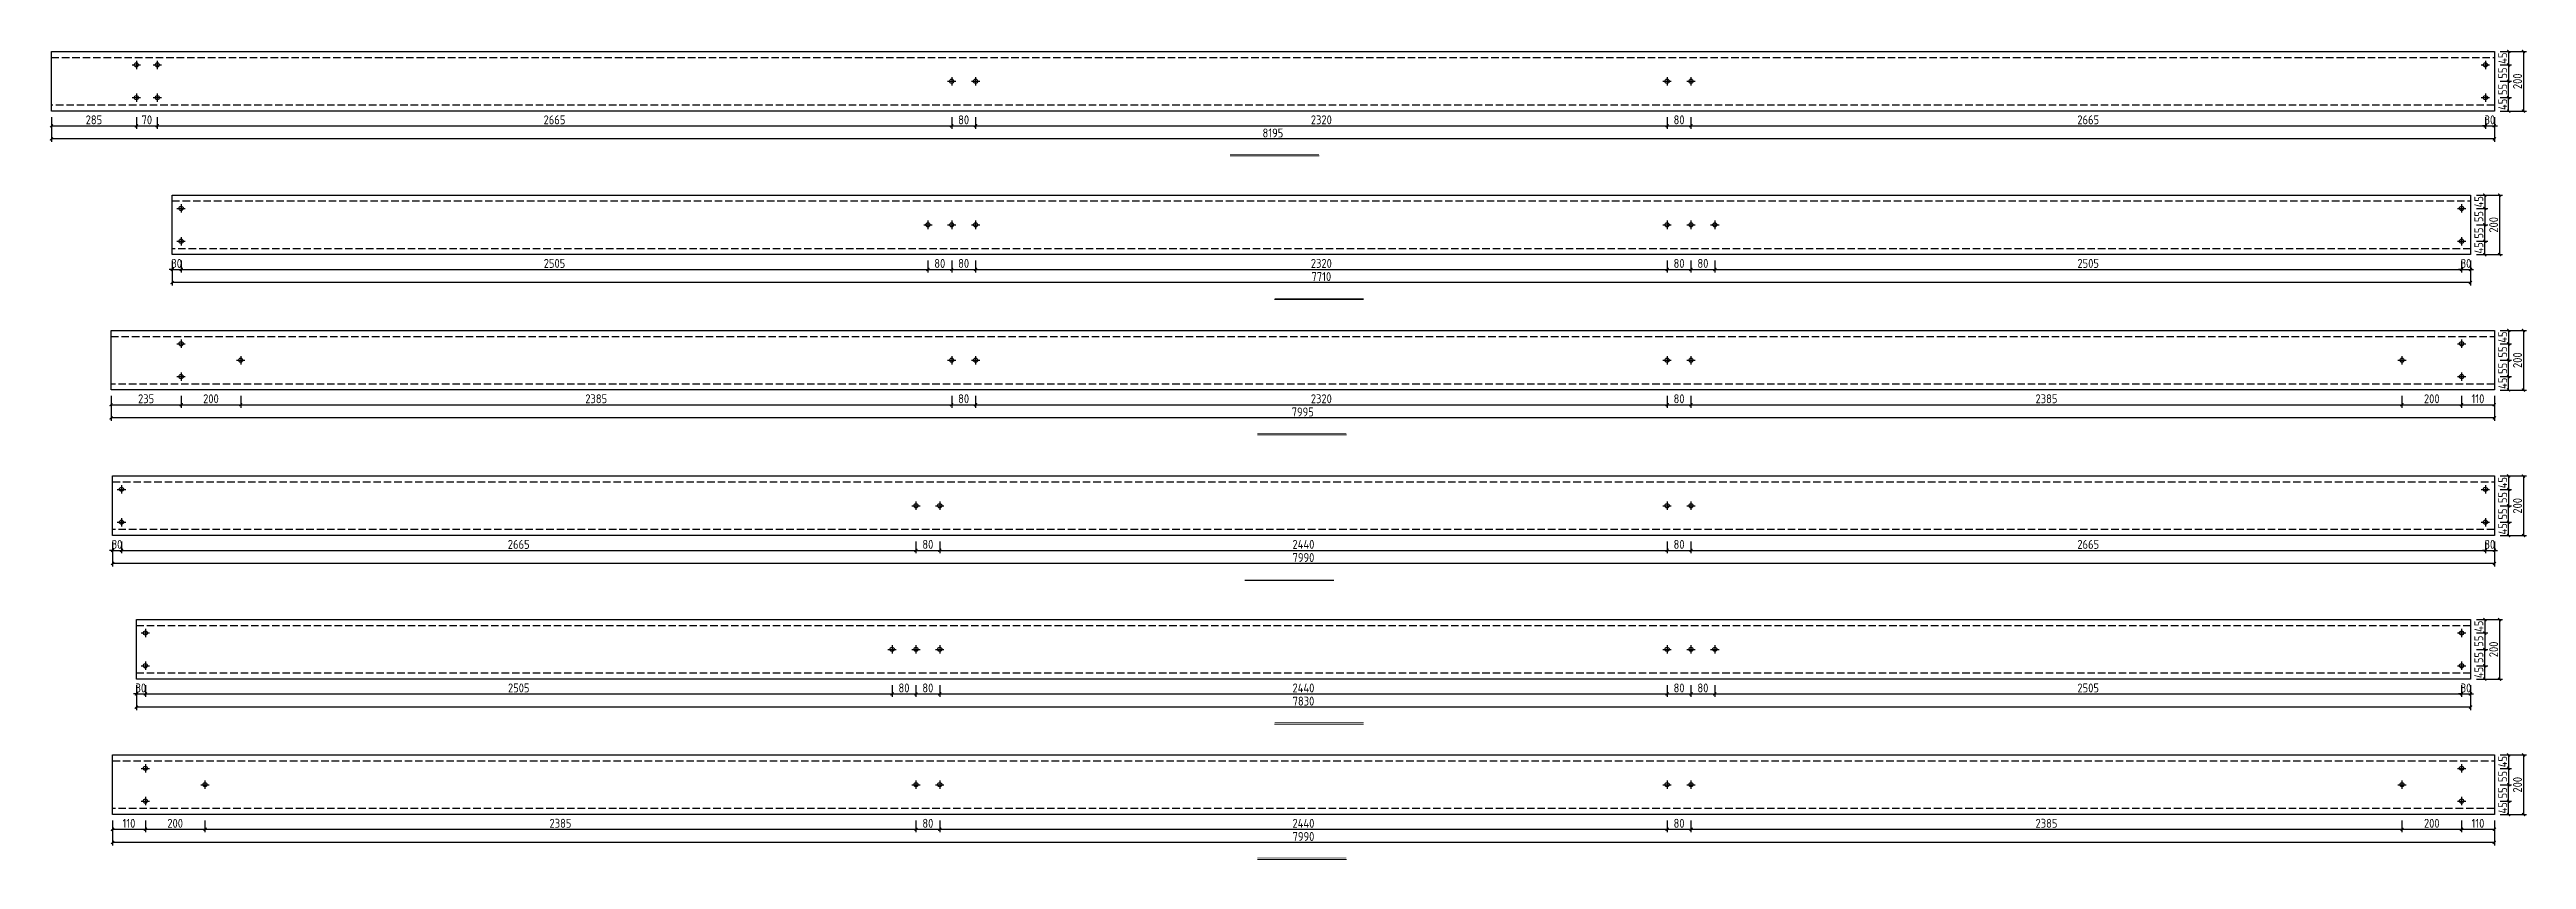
# Model space of a CAD drawing. Extents: x -196983 to 471790, y -783661 to 190401.
# Drawn here: x 2897 to 85988, y -97516 to -70343 of the extents above; entities that cross this region are included whole.
import ezdxf

# ---------------------------------------------------------------- set-up
doc = ezdxf.new("R2010")
doc.units = 0
doc.header["$LTSCALE"] = 1000
doc.header["$MEASUREMENT"] = 0
doc.linetypes.add('DASH', pattern=[0.35, 0.25, -0.1])
doc.layers.add('_TCH_MASK', color=7, linetype='Continuous')
doc.styles.get("Standard").update_dxf_attribs({"font": 'gbenor.shx', "bigfont": 'gbcbig.shx'})
doc.dimstyles.get("Standard").update_dxf_attribs({"dimscale": 100, "dimtxt": 3.5, "dimasz": 1, "dimexe": 2.5, "dimexo": 3, "dimgap": 1.5, "dimtad": 1, "dimdec": 0, "dimzin": 0, "dimdsep": 46, "dimtxsty": 'Standard', "dimblk": 'ARCHTICK', "dimcen": 0.09, "dimadec": 0, "dimazin": 0, "dimtfac": 1, "dimtdec": 0, "dimtix": 1, "dimtmove": 2, "dimatfit": 3, "dimfxl": 1, "dimtolj": 1, "dimtzin": 0, "dimarcsym": 0})

msp = doc.modelspace()

# ---------------------------------------------------------------- blocks, each defined once
blk = doc.blocks.new('_ArchTick')
at = {"color": 0, "linetype": 'ByBlock', "const_width": 0.4}
blk.add_lwpolyline([(-0.5, -0.5), (0.5, 0.5)], dxfattribs=at)
blk = doc.blocks.new('*D102')
at = {"layer": '_TCH_MASK', "color": 0, "lineweight": -2}
for p, q in [((2961, -72608), (2961, -73002)), ((2961, -72902), (5811, -72902)), ((5811, -72608), (5811, -73002))]:
    blk.add_line(p, q, dxfattribs=at)
at = {"layer": 'Defpoints', "color": 0}
for p in [(2961, -72408), (5811, -72408), (5811, -72902)]:
    blk.add_point(p, dxfattribs=at)
at = {"layer": '_TCH_MASK', "color": 0, "lineweight": -2, "xscale": 100, "yscale": 100, "zscale": 100, "rotation": 180}
blk.add_blockref('_ArchTick', (2961, -72902), dxfattribs=at)
at = {"layer": '_TCH_MASK', "color": 0, "lineweight": -2, "xscale": 100, "yscale": 100, "zscale": 100}
blk.add_blockref('_ArchTick', (5811, -72902), dxfattribs=at)
at = {"layer": '_TCH_MASK', "color": 0, "lineweight": 15, "insert": (4386, -72702), "char_height": 300, "attachment_point": 5}
blk.add_mtext('\\A1;285', dxfattribs=at)
blk = doc.blocks.new('*D103')
at = {"layer": '_TCH_MASK', "color": 0, "lineweight": -2}
for p, q in [((5811, -72608), (5811, -73002)), ((5811, -72902), (6511, -72902)), ((6511, -72608), (6511, -73002))]:
    blk.add_line(p, q, dxfattribs=at)
at = {"layer": 'Defpoints', "color": 0}
for p in [(5811, -72408), (6511, -72408), (6511, -72902)]:
    blk.add_point(p, dxfattribs=at)
at = {"layer": '_TCH_MASK', "color": 0, "lineweight": -2, "xscale": 100, "yscale": 100, "zscale": 100, "rotation": 180}
blk.add_blockref('_ArchTick', (5811, -72902), dxfattribs=at)
at = {"layer": '_TCH_MASK', "color": 0, "lineweight": -2, "xscale": 100, "yscale": 100, "zscale": 100}
blk.add_blockref('_ArchTick', (6511, -72902), dxfattribs=at)
at = {"layer": '_TCH_MASK', "color": 0, "lineweight": 15, "insert": (6161, -72702), "char_height": 300, "attachment_point": 5}
blk.add_mtext('\\A1;70', dxfattribs=at)
blk = doc.blocks.new('*D104')
at = {"layer": '_TCH_MASK', "color": 0, "lineweight": -2}
for p, q in [((6511, -72608), (6511, -73002)), ((6511, -72902), (33161, -72902)), ((33161, -72608), (33161, -73002))]:
    blk.add_line(p, q, dxfattribs=at)
at = {"layer": 'Defpoints', "color": 0}
for p in [(6511, -72408), (33161, -72408), (33161, -72902)]:
    blk.add_point(p, dxfattribs=at)
at = {"layer": '_TCH_MASK', "color": 0, "lineweight": -2, "xscale": 100, "yscale": 100, "zscale": 100, "rotation": 180}
blk.add_blockref('_ArchTick', (6511, -72902), dxfattribs=at)
at = {"layer": '_TCH_MASK', "color": 0, "lineweight": -2, "xscale": 100, "yscale": 100, "zscale": 100}
blk.add_blockref('_ArchTick', (33161, -72902), dxfattribs=at)
at = {"layer": '_TCH_MASK', "color": 0, "lineweight": 15, "insert": (19836, -72702), "char_height": 300, "attachment_point": 5}
blk.add_mtext('\\A1;2665', dxfattribs=at)
blk = doc.blocks.new('*D105')
at = {"layer": '_TCH_MASK', "color": 0, "lineweight": -2}
for p, q in [((33161, -72608), (33161, -73002)), ((33161, -72902), (33961, -72902)), ((33961, -72608), (33961, -73002))]:
    blk.add_line(p, q, dxfattribs=at)
at = {"layer": 'Defpoints', "color": 0}
for p in [(33161, -72408), (33961, -72408), (33961, -72902)]:
    blk.add_point(p, dxfattribs=at)
at = {"layer": '_TCH_MASK', "color": 0, "lineweight": -2, "xscale": 100, "yscale": 100, "zscale": 100, "rotation": 180}
blk.add_blockref('_ArchTick', (33161, -72902), dxfattribs=at)
at = {"layer": '_TCH_MASK', "color": 0, "lineweight": -2, "xscale": 100, "yscale": 100, "zscale": 100}
blk.add_blockref('_ArchTick', (33961, -72902), dxfattribs=at)
at = {"layer": '_TCH_MASK', "color": 0, "lineweight": 15, "insert": (33561, -72702), "char_height": 300, "attachment_point": 5}
blk.add_mtext('\\A1;80', dxfattribs=at)
blk = doc.blocks.new('*D106')
at = {"layer": '_TCH_MASK', "color": 0, "lineweight": -2}
for p, q in [((33961, -72608), (33961, -73002)), ((33961, -72902), (57161, -72902)), ((57161, -72608), (57161, -73002))]:
    blk.add_line(p, q, dxfattribs=at)
at = {"layer": 'Defpoints', "color": 0}
for p in [(33961, -72408), (57161, -72408), (57161, -72902)]:
    blk.add_point(p, dxfattribs=at)
at = {"layer": '_TCH_MASK', "color": 0, "lineweight": -2, "xscale": 100, "yscale": 100, "zscale": 100, "rotation": 180}
blk.add_blockref('_ArchTick', (33961, -72902), dxfattribs=at)
at = {"layer": '_TCH_MASK', "color": 0, "lineweight": -2, "xscale": 100, "yscale": 100, "zscale": 100}
blk.add_blockref('_ArchTick', (57161, -72902), dxfattribs=at)
at = {"layer": '_TCH_MASK', "color": 0, "lineweight": 15, "insert": (45561, -72702), "char_height": 300, "attachment_point": 5}
blk.add_mtext('\\A1;2320', dxfattribs=at)
blk = doc.blocks.new('*D107')
at = {"layer": '_TCH_MASK', "color": 0, "lineweight": -2}
for p, q in [((57161, -72608), (57161, -73002)), ((57161, -72902), (57961, -72902)), ((57961, -72608), (57961, -73002))]:
    blk.add_line(p, q, dxfattribs=at)
at = {"layer": 'Defpoints', "color": 0}
for p in [(57161, -72408), (57961, -72408), (57961, -72902)]:
    blk.add_point(p, dxfattribs=at)
at = {"layer": '_TCH_MASK', "color": 0, "lineweight": -2, "xscale": 100, "yscale": 100, "zscale": 100, "rotation": 180}
blk.add_blockref('_ArchTick', (57161, -72902), dxfattribs=at)
at = {"layer": '_TCH_MASK', "color": 0, "lineweight": -2, "xscale": 100, "yscale": 100, "zscale": 100}
blk.add_blockref('_ArchTick', (57961, -72902), dxfattribs=at)
at = {"layer": '_TCH_MASK', "color": 0, "lineweight": 15, "insert": (57561, -72702), "char_height": 300, "attachment_point": 5}
blk.add_mtext('\\A1;80', dxfattribs=at)
blk = doc.blocks.new('*D108')
at = {"layer": '_TCH_MASK', "color": 0, "lineweight": -2}
for p, q in [((57961, -72608), (57961, -73002)), ((57961, -72902), (84611, -72902)), ((84611, -72608), (84611, -73002))]:
    blk.add_line(p, q, dxfattribs=at)
at = {"layer": 'Defpoints', "color": 0}
for p in [(57961, -72408), (84611, -72408), (84611, -72902)]:
    blk.add_point(p, dxfattribs=at)
at = {"layer": '_TCH_MASK', "color": 0, "lineweight": -2, "xscale": 100, "yscale": 100, "zscale": 100, "rotation": 180}
blk.add_blockref('_ArchTick', (57961, -72902), dxfattribs=at)
at = {"layer": '_TCH_MASK', "color": 0, "lineweight": -2, "xscale": 100, "yscale": 100, "zscale": 100}
blk.add_blockref('_ArchTick', (84611, -72902), dxfattribs=at)
at = {"layer": '_TCH_MASK', "color": 0, "lineweight": 15, "insert": (71286, -72702), "char_height": 300, "attachment_point": 5}
blk.add_mtext('\\A1;2665', dxfattribs=at)
blk = doc.blocks.new('*D109')
at = {"layer": '_TCH_MASK', "color": 0, "lineweight": -2}
for p, q in [((84611, -72902), (84511, -72902)), ((84611, -72608), (84611, -73002)), ((84611, -72902), (84911, -72902)), ((84911, -72608), (84911, -73002)), ((84911, -72902), (85011, -72902))]:
    blk.add_line(p, q, dxfattribs=at)
at = {"layer": 'Defpoints', "color": 0}
for p in [(84611, -72408), (84911, -72408), (84911, -72902)]:
    blk.add_point(p, dxfattribs=at)
at = {"layer": '_TCH_MASK', "color": 0, "lineweight": -2, "xscale": 100, "yscale": 100, "zscale": 100}
blk.add_blockref('_ArchTick', (84611, -72902), dxfattribs=at)
at = {"layer": '_TCH_MASK', "color": 0, "lineweight": -2, "xscale": 100, "yscale": 100, "zscale": 100, "rotation": 180}
blk.add_blockref('_ArchTick', (84911, -72902), dxfattribs=at)
at = {"layer": '_TCH_MASK', "color": 0, "lineweight": 15, "insert": (84761, -72702), "char_height": 300, "attachment_point": 5}
blk.add_mtext('\\A1;30', dxfattribs=at)
blk = doc.blocks.new('*D110')
at = {"layer": '_TCH_MASK', "color": 0, "lineweight": -2}
for p, q in [((2961, -72608), (2961, -73444)), ((84911, -72608), (84911, -73444)), ((84911, -73344), (2961, -73344))]:
    blk.add_line(p, q, dxfattribs=at)
at = {"layer": 'Defpoints', "color": 0}
for p in [(2961, -72408), (84911, -72408), (2961, -73344)]:
    blk.add_point(p, dxfattribs=at)
at = {"layer": '_TCH_MASK', "color": 0, "lineweight": -2, "xscale": 100, "yscale": 100, "zscale": 100, "rotation": 180}
blk.add_blockref('_ArchTick', (2961, -73344), dxfattribs=at)
at = {"layer": '_TCH_MASK', "color": 0, "lineweight": -2, "xscale": 100, "yscale": 100, "zscale": 100}
blk.add_blockref('_ArchTick', (84911, -73344), dxfattribs=at)
at = {"layer": '_TCH_MASK', "color": 0, "lineweight": 15, "insert": (43936, -73144), "char_height": 300, "attachment_point": 5}
blk.add_mtext('\\A1;8195', dxfattribs=at)
blk = doc.blocks.new('*D111')
at = {"layer": '_TCH_MASK', "color": 0, "lineweight": -2}
for p, q in [((85111, -71958), (85490, -71958)), ((85390, -72408), (85390, -71958)), ((85111, -72408), (85490, -72408))]:
    blk.add_line(p, q, dxfattribs=at)
at = {"layer": 'Defpoints', "color": 0}
for p in [(84911, -71958), (85390, -71958), (84911, -72408)]:
    blk.add_point(p, dxfattribs=at)
at = {"layer": '_TCH_MASK', "color": 0, "lineweight": -2, "xscale": 100, "yscale": 100, "zscale": 100}
for p, rotation in [((85390, -71958), 90), ((85390, -72408), 270)]:
    blk.add_blockref('_ArchTick', p, dxfattribs=dict(at, rotation=rotation))
at = {"layer": '_TCH_MASK', "color": 0, "lineweight": 15, "insert": (85190, -72183), "char_height": 300, "attachment_point": 5, "rotation": 90}
blk.add_mtext('\\A1;45', dxfattribs=at)
blk = doc.blocks.new('*D112')
at = {"layer": '_TCH_MASK', "color": 0, "lineweight": -2}
for p, q in [((85111, -71408), (85490, -71408)), ((85390, -71958), (85390, -71408)), ((85111, -71958), (85490, -71958))]:
    blk.add_line(p, q, dxfattribs=at)
at = {"layer": 'Defpoints', "color": 0}
for p in [(84911, -71408), (85390, -71408), (84911, -71958)]:
    blk.add_point(p, dxfattribs=at)
at = {"layer": '_TCH_MASK', "color": 0, "lineweight": -2, "xscale": 100, "yscale": 100, "zscale": 100}
for p, rotation in [((85390, -71408), 90), ((85390, -71958), 270)]:
    blk.add_blockref('_ArchTick', p, dxfattribs=dict(at, rotation=rotation))
at = {"layer": '_TCH_MASK', "color": 0, "lineweight": 15, "insert": (85190, -71683), "char_height": 300, "attachment_point": 5, "rotation": 90}
blk.add_mtext('\\A1;55', dxfattribs=at)
blk = doc.blocks.new('*D113')
at = {"layer": '_TCH_MASK', "color": 0, "lineweight": -2}
for p, q in [((85111, -70408), (85490, -70408)), ((85390, -70408), (85390, -70858)), ((85111, -70858), (85490, -70858))]:
    blk.add_line(p, q, dxfattribs=at)
at = {"layer": 'Defpoints', "color": 0}
for p in [(84911, -70408), (84911, -70858), (85390, -70858)]:
    blk.add_point(p, dxfattribs=at)
at = {"layer": '_TCH_MASK', "color": 0, "lineweight": -2, "xscale": 100, "yscale": 100, "zscale": 100}
for p, rotation in [((85390, -70408), 90), ((85390, -70858), 270)]:
    blk.add_blockref('_ArchTick', p, dxfattribs=dict(at, rotation=rotation))
at = {"layer": '_TCH_MASK', "color": 0, "lineweight": 15, "insert": (85190, -70633), "char_height": 300, "attachment_point": 5, "rotation": 90}
blk.add_mtext('\\A1;45', dxfattribs=at)
blk = doc.blocks.new('*D114')
at = {"layer": '_TCH_MASK', "color": 0, "lineweight": -2}
for p, q in [((85111, -70858), (85490, -70858)), ((85111, -71408), (85490, -71408)), ((85390, -70858), (85390, -71408))]:
    blk.add_line(p, q, dxfattribs=at)
at = {"layer": 'Defpoints', "color": 0}
for p in [(84911, -70858), (84911, -71408), (85390, -71408)]:
    blk.add_point(p, dxfattribs=at)
at = {"layer": '_TCH_MASK', "color": 0, "lineweight": -2, "xscale": 100, "yscale": 100, "zscale": 100}
for p, rotation in [((85390, -70858), 90), ((85390, -71408), 270)]:
    blk.add_blockref('_ArchTick', p, dxfattribs=dict(at, rotation=rotation))
at = {"layer": '_TCH_MASK', "color": 0, "lineweight": 15, "insert": (85190, -71133), "char_height": 300, "attachment_point": 5, "rotation": 90}
blk.add_mtext('\\A1;55', dxfattribs=at)
blk = doc.blocks.new('*D115')
at = {"layer": '_TCH_MASK', "color": 0, "lineweight": -2}
for p, q in [((85111, -70408), (85988, -70408)), ((85888, -70408), (85888, -72408)), ((85111, -72408), (85988, -72408))]:
    blk.add_line(p, q, dxfattribs=at)
at = {"layer": 'Defpoints', "color": 0}
for p in [(84911, -70408), (84911, -72408), (85888, -72408)]:
    blk.add_point(p, dxfattribs=at)
at = {"layer": '_TCH_MASK', "color": 0, "lineweight": -2, "xscale": 100, "yscale": 100, "zscale": 100}
for p, rotation in [((85888, -70408), 90), ((85888, -72408), 270)]:
    blk.add_blockref('_ArchTick', p, dxfattribs=dict(at, rotation=rotation))
at = {"layer": '_TCH_MASK', "color": 0, "lineweight": 15, "insert": (85688, -71408), "char_height": 300, "attachment_point": 5, "rotation": 90}
blk.add_mtext('\\A1;200', dxfattribs=at)
blk = doc.blocks.new('*D138')
at = {"layer": '_TCH_MASK', "color": 0, "lineweight": -2}
for p, q in [((7011, -77719), (6911, -77719)), ((7011, -77425), (7011, -77819)), ((7011, -77719), (7311, -77719)), ((7311, -77425), (7311, -77819)), ((7311, -77719), (7411, -77719))]:
    blk.add_line(p, q, dxfattribs=at)
at = {"layer": 'Defpoints', "color": 0}
for p in [(7011, -77225), (7311, -77225), (7311, -77719)]:
    blk.add_point(p, dxfattribs=at)
at = {"layer": '_TCH_MASK', "color": 0, "lineweight": -2, "xscale": 100, "yscale": 100, "zscale": 100}
blk.add_blockref('_ArchTick', (7011, -77719), dxfattribs=at)
at = {"layer": '_TCH_MASK', "color": 0, "lineweight": -2, "xscale": 100, "yscale": 100, "zscale": 100, "rotation": 180}
blk.add_blockref('_ArchTick', (7311, -77719), dxfattribs=at)
at = {"layer": '_TCH_MASK', "color": 0, "lineweight": 15, "insert": (7161, -77519), "char_height": 300, "attachment_point": 5}
blk.add_mtext('\\A1;30', dxfattribs=at)
blk = doc.blocks.new('*D139')
at = {"layer": '_TCH_MASK', "color": 0, "lineweight": -2}
for p, q in [((7311, -77425), (7311, -77819)), ((7311, -77719), (32361, -77719)), ((32361, -77425), (32361, -77819))]:
    blk.add_line(p, q, dxfattribs=at)
at = {"layer": 'Defpoints', "color": 0}
for p in [(7311, -77225), (32361, -77225), (32361, -77719)]:
    blk.add_point(p, dxfattribs=at)
at = {"layer": '_TCH_MASK', "color": 0, "lineweight": -2, "xscale": 100, "yscale": 100, "zscale": 100, "rotation": 180}
blk.add_blockref('_ArchTick', (7311, -77719), dxfattribs=at)
at = {"layer": '_TCH_MASK', "color": 0, "lineweight": -2, "xscale": 100, "yscale": 100, "zscale": 100}
blk.add_blockref('_ArchTick', (32361, -77719), dxfattribs=at)
at = {"layer": '_TCH_MASK', "color": 0, "lineweight": 15, "insert": (19836, -77519), "char_height": 300, "attachment_point": 5}
blk.add_mtext('\\A1;2505', dxfattribs=at)
blk = doc.blocks.new('*D140')
at = {"layer": '_TCH_MASK', "color": 0, "lineweight": -2}
for p, q in [((33161, -77425), (33161, -77819)), ((33161, -77719), (33961, -77719)), ((33961, -77425), (33961, -77819))]:
    blk.add_line(p, q, dxfattribs=at)
at = {"layer": 'Defpoints', "color": 0}
for p in [(33161, -77225), (33961, -77225), (33961, -77719)]:
    blk.add_point(p, dxfattribs=at)
at = {"layer": '_TCH_MASK', "color": 0, "lineweight": -2, "xscale": 100, "yscale": 100, "zscale": 100, "rotation": 180}
blk.add_blockref('_ArchTick', (33161, -77719), dxfattribs=at)
at = {"layer": '_TCH_MASK', "color": 0, "lineweight": -2, "xscale": 100, "yscale": 100, "zscale": 100}
blk.add_blockref('_ArchTick', (33961, -77719), dxfattribs=at)
at = {"layer": '_TCH_MASK', "color": 0, "lineweight": 15, "insert": (33561, -77519), "char_height": 300, "attachment_point": 5}
blk.add_mtext('\\A1;80', dxfattribs=at)
blk = doc.blocks.new('*D141')
at = {"layer": '_TCH_MASK', "color": 0, "lineweight": -2}
for p, q in [((33961, -77425), (33961, -77819)), ((33961, -77719), (57161, -77719)), ((57161, -77425), (57161, -77819))]:
    blk.add_line(p, q, dxfattribs=at)
at = {"layer": 'Defpoints', "color": 0}
for p in [(33961, -77225), (57161, -77225), (57161, -77719)]:
    blk.add_point(p, dxfattribs=at)
at = {"layer": '_TCH_MASK', "color": 0, "lineweight": -2, "xscale": 100, "yscale": 100, "zscale": 100, "rotation": 180}
blk.add_blockref('_ArchTick', (33961, -77719), dxfattribs=at)
at = {"layer": '_TCH_MASK', "color": 0, "lineweight": -2, "xscale": 100, "yscale": 100, "zscale": 100}
blk.add_blockref('_ArchTick', (57161, -77719), dxfattribs=at)
at = {"layer": '_TCH_MASK', "color": 0, "lineweight": 15, "insert": (45561, -77519), "char_height": 300, "attachment_point": 5}
blk.add_mtext('\\A1;2320', dxfattribs=at)
blk = doc.blocks.new('*D142')
at = {"layer": '_TCH_MASK', "color": 0, "lineweight": -2}
for p, q in [((57161, -77425), (57161, -77819)), ((57161, -77719), (57961, -77719)), ((57961, -77425), (57961, -77819))]:
    blk.add_line(p, q, dxfattribs=at)
at = {"layer": 'Defpoints', "color": 0}
for p in [(57161, -77225), (57961, -77225), (57961, -77719)]:
    blk.add_point(p, dxfattribs=at)
at = {"layer": '_TCH_MASK', "color": 0, "lineweight": -2, "xscale": 100, "yscale": 100, "zscale": 100, "rotation": 180}
blk.add_blockref('_ArchTick', (57161, -77719), dxfattribs=at)
at = {"layer": '_TCH_MASK', "color": 0, "lineweight": -2, "xscale": 100, "yscale": 100, "zscale": 100}
blk.add_blockref('_ArchTick', (57961, -77719), dxfattribs=at)
at = {"layer": '_TCH_MASK', "color": 0, "lineweight": 15, "insert": (57561, -77519), "char_height": 300, "attachment_point": 5}
blk.add_mtext('\\A1;80', dxfattribs=at)
blk = doc.blocks.new('*D143')
at = {"layer": '_TCH_MASK', "color": 0, "lineweight": -2}
for p, q in [((58761, -77425), (58761, -77819)), ((58761, -77719), (83811, -77719)), ((83811, -77425), (83811, -77819))]:
    blk.add_line(p, q, dxfattribs=at)
at = {"layer": 'Defpoints', "color": 0}
for p in [(58761, -77225), (83811, -77225), (83811, -77719)]:
    blk.add_point(p, dxfattribs=at)
at = {"layer": '_TCH_MASK', "color": 0, "lineweight": -2, "xscale": 100, "yscale": 100, "zscale": 100, "rotation": 180}
blk.add_blockref('_ArchTick', (58761, -77719), dxfattribs=at)
at = {"layer": '_TCH_MASK', "color": 0, "lineweight": -2, "xscale": 100, "yscale": 100, "zscale": 100}
blk.add_blockref('_ArchTick', (83811, -77719), dxfattribs=at)
at = {"layer": '_TCH_MASK', "color": 0, "lineweight": 15, "insert": (71286, -77519), "char_height": 300, "attachment_point": 5}
blk.add_mtext('\\A1;2505', dxfattribs=at)
blk = doc.blocks.new('*D144')
at = {"layer": '_TCH_MASK', "color": 0, "lineweight": -2}
for p, q in [((83811, -77719), (83711, -77719)), ((83811, -77425), (83811, -77819)), ((83811, -77719), (84111, -77719)), ((84111, -77425), (84111, -77819)), ((84111, -77719), (84211, -77719))]:
    blk.add_line(p, q, dxfattribs=at)
at = {"layer": 'Defpoints', "color": 0}
for p in [(83811, -77225), (84111, -77225), (84111, -77719)]:
    blk.add_point(p, dxfattribs=at)
at = {"layer": '_TCH_MASK', "color": 0, "lineweight": -2, "xscale": 100, "yscale": 100, "zscale": 100}
blk.add_blockref('_ArchTick', (83811, -77719), dxfattribs=at)
at = {"layer": '_TCH_MASK', "color": 0, "lineweight": -2, "xscale": 100, "yscale": 100, "zscale": 100, "rotation": 180}
blk.add_blockref('_ArchTick', (84111, -77719), dxfattribs=at)
at = {"layer": '_TCH_MASK', "color": 0, "lineweight": 15, "insert": (83961, -77519), "char_height": 300, "attachment_point": 5}
blk.add_mtext('\\A1;30', dxfattribs=at)
blk = doc.blocks.new('*D145')
at = {"layer": '_TCH_MASK', "color": 0, "lineweight": -2}
for p, q in [((7011, -77425), (7011, -78261)), ((84111, -77425), (84111, -78261)), ((84111, -78161), (7011, -78161))]:
    blk.add_line(p, q, dxfattribs=at)
at = {"layer": 'Defpoints', "color": 0}
for p in [(7011, -77225), (84111, -77225), (7011, -78161)]:
    blk.add_point(p, dxfattribs=at)
at = {"layer": '_TCH_MASK', "color": 0, "lineweight": -2, "xscale": 100, "yscale": 100, "zscale": 100, "rotation": 180}
blk.add_blockref('_ArchTick', (7011, -78161), dxfattribs=at)
at = {"layer": '_TCH_MASK', "color": 0, "lineweight": -2, "xscale": 100, "yscale": 100, "zscale": 100}
blk.add_blockref('_ArchTick', (84111, -78161), dxfattribs=at)
at = {"layer": '_TCH_MASK', "color": 0, "lineweight": 15, "insert": (45561, -77961), "char_height": 300, "attachment_point": 5}
blk.add_mtext('\\A1;7710', dxfattribs=at)
blk = doc.blocks.new('*D133')
at = {"layer": '_TCH_MASK', "color": 0, "lineweight": -2}
for p, q in [((84311, -76775), (84690, -76775)), ((84311, -77225), (84690, -77225)), ((84590, -77225), (84590, -76775))]:
    blk.add_line(p, q, dxfattribs=at)
at = {"layer": 'Defpoints', "color": 0}
for p in [(84111, -76775), (84111, -77225), (84590, -76775)]:
    blk.add_point(p, dxfattribs=at)
at = {"layer": '_TCH_MASK', "color": 0, "lineweight": -2, "xscale": 100, "yscale": 100, "zscale": 100}
for p, rotation in [((84590, -76775), 90), ((84590, -77225), 270)]:
    blk.add_blockref('_ArchTick', p, dxfattribs=dict(at, rotation=rotation))
at = {"layer": '_TCH_MASK', "color": 0, "lineweight": 15, "insert": (84390, -77000), "char_height": 300, "attachment_point": 5, "rotation": 90}
blk.add_mtext('\\A1;45', dxfattribs=at)
blk = doc.blocks.new('*D136')
at = {"layer": '_TCH_MASK', "color": 0, "lineweight": -2}
for p, q in [((84311, -76225), (84690, -76225)), ((84590, -76775), (84590, -76225)), ((84311, -76775), (84690, -76775))]:
    blk.add_line(p, q, dxfattribs=at)
at = {"layer": 'Defpoints', "color": 0}
for p in [(84111, -76225), (84590, -76225), (84111, -76775)]:
    blk.add_point(p, dxfattribs=at)
at = {"layer": '_TCH_MASK', "color": 0, "lineweight": -2, "xscale": 100, "yscale": 100, "zscale": 100}
for p, rotation in [((84590, -76225), 90), ((84590, -76775), 270)]:
    blk.add_blockref('_ArchTick', p, dxfattribs=dict(at, rotation=rotation))
at = {"layer": '_TCH_MASK', "color": 0, "lineweight": 15, "insert": (84390, -76500), "char_height": 300, "attachment_point": 5, "rotation": 90}
blk.add_mtext('\\A1;55', dxfattribs=at)
blk = doc.blocks.new('*D134')
at = {"layer": '_TCH_MASK', "color": 0, "lineweight": -2}
for p, q in [((84311, -75225), (84690, -75225)), ((84590, -75225), (84590, -75675)), ((84311, -75675), (84690, -75675))]:
    blk.add_line(p, q, dxfattribs=at)
at = {"layer": 'Defpoints', "color": 0}
for p in [(84111, -75225), (84111, -75675), (84590, -75675)]:
    blk.add_point(p, dxfattribs=at)
at = {"layer": '_TCH_MASK', "color": 0, "lineweight": -2, "xscale": 100, "yscale": 100, "zscale": 100}
for p, rotation in [((84590, -75225), 90), ((84590, -75675), 270)]:
    blk.add_blockref('_ArchTick', p, dxfattribs=dict(at, rotation=rotation))
at = {"layer": '_TCH_MASK', "color": 0, "lineweight": 15, "insert": (84390, -75450), "char_height": 300, "attachment_point": 5, "rotation": 90}
blk.add_mtext('\\A1;45', dxfattribs=at)
blk = doc.blocks.new('*D135')
at = {"layer": '_TCH_MASK', "color": 0, "lineweight": -2}
for p, q in [((84311, -75675), (84690, -75675)), ((84311, -76225), (84690, -76225)), ((84590, -75675), (84590, -76225))]:
    blk.add_line(p, q, dxfattribs=at)
at = {"layer": 'Defpoints', "color": 0}
for p in [(84111, -75675), (84111, -76225), (84590, -76225)]:
    blk.add_point(p, dxfattribs=at)
at = {"layer": '_TCH_MASK', "color": 0, "lineweight": -2, "xscale": 100, "yscale": 100, "zscale": 100}
for p, rotation in [((84590, -75675), 90), ((84590, -76225), 270)]:
    blk.add_blockref('_ArchTick', p, dxfattribs=dict(at, rotation=rotation))
at = {"layer": '_TCH_MASK', "color": 0, "lineweight": 15, "insert": (84390, -75950), "char_height": 300, "attachment_point": 5, "rotation": 90}
blk.add_mtext('\\A1;55', dxfattribs=at)
blk = doc.blocks.new('*D137')
at = {"layer": '_TCH_MASK', "color": 0, "lineweight": -2}
for p, q in [((84311, -75225), (85188, -75225)), ((85088, -75225), (85088, -77225)), ((84311, -77225), (85188, -77225))]:
    blk.add_line(p, q, dxfattribs=at)
at = {"layer": 'Defpoints', "color": 0}
for p in [(84111, -75225), (84111, -77225), (85088, -77225)]:
    blk.add_point(p, dxfattribs=at)
at = {"layer": '_TCH_MASK', "color": 0, "lineweight": -2, "xscale": 100, "yscale": 100, "zscale": 100}
for p, rotation in [((85088, -75225), 90), ((85088, -77225), 270)]:
    blk.add_blockref('_ArchTick', p, dxfattribs=dict(at, rotation=rotation))
at = {"layer": '_TCH_MASK', "color": 0, "lineweight": 15, "insert": (84888, -76225), "char_height": 300, "attachment_point": 5, "rotation": 90}
blk.add_mtext('\\A1;200', dxfattribs=at)
blk = doc.blocks.new('*D165')
at = {"layer": '_TCH_MASK', "color": 0, "lineweight": -2}
for p, q in [((4961, -81966), (4961, -82360)), ((7311, -81966), (7311, -82360)), ((4961, -82260), (7311, -82260))]:
    blk.add_line(p, q, dxfattribs=at)
at = {"layer": 'Defpoints', "color": 0}
for p in [(4961, -81766), (7311, -81766), (7311, -82260)]:
    blk.add_point(p, dxfattribs=at)
at = {"layer": '_TCH_MASK', "color": 0, "lineweight": -2, "xscale": 100, "yscale": 100, "zscale": 100, "rotation": 180}
blk.add_blockref('_ArchTick', (4961, -82260), dxfattribs=at)
at = {"layer": '_TCH_MASK', "color": 0, "lineweight": -2, "xscale": 100, "yscale": 100, "zscale": 100}
blk.add_blockref('_ArchTick', (7311, -82260), dxfattribs=at)
at = {"layer": '_TCH_MASK', "color": 0, "lineweight": 15, "insert": (6136, -82060), "char_height": 300, "attachment_point": 5}
blk.add_mtext('\\A1;235', dxfattribs=at)
blk = doc.blocks.new('*D166')
at = {"layer": '_TCH_MASK', "color": 0, "lineweight": -2}
for p, q in [((7311, -81966), (7311, -82360)), ((9311, -81966), (9311, -82360)), ((7311, -82260), (9311, -82260))]:
    blk.add_line(p, q, dxfattribs=at)
at = {"layer": 'Defpoints', "color": 0}
for p in [(7311, -81766), (9311, -81766), (9311, -82260)]:
    blk.add_point(p, dxfattribs=at)
at = {"layer": '_TCH_MASK', "color": 0, "lineweight": -2, "xscale": 100, "yscale": 100, "zscale": 100, "rotation": 180}
blk.add_blockref('_ArchTick', (7311, -82260), dxfattribs=at)
at = {"layer": '_TCH_MASK', "color": 0, "lineweight": -2, "xscale": 100, "yscale": 100, "zscale": 100}
blk.add_blockref('_ArchTick', (9311, -82260), dxfattribs=at)
at = {"layer": '_TCH_MASK', "color": 0, "lineweight": 15, "insert": (8311, -82060), "char_height": 300, "attachment_point": 5}
blk.add_mtext('\\A1;200', dxfattribs=at)
blk = doc.blocks.new('*D167')
at = {"layer": '_TCH_MASK', "color": 0, "lineweight": -2}
for p, q in [((33161, -81966), (33161, -82360)), ((33961, -81966), (33961, -82360)), ((33161, -82260), (33961, -82260))]:
    blk.add_line(p, q, dxfattribs=at)
at = {"layer": 'Defpoints', "color": 0}
for p in [(33161, -81766), (33961, -81766), (33961, -82260)]:
    blk.add_point(p, dxfattribs=at)
at = {"layer": '_TCH_MASK', "color": 0, "lineweight": -2, "xscale": 100, "yscale": 100, "zscale": 100, "rotation": 180}
blk.add_blockref('_ArchTick', (33161, -82260), dxfattribs=at)
at = {"layer": '_TCH_MASK', "color": 0, "lineweight": -2, "xscale": 100, "yscale": 100, "zscale": 100}
blk.add_blockref('_ArchTick', (33961, -82260), dxfattribs=at)
at = {"layer": '_TCH_MASK', "color": 0, "lineweight": 15, "insert": (33561, -82060), "char_height": 300, "attachment_point": 5}
blk.add_mtext('\\A1;80', dxfattribs=at)
blk = doc.blocks.new('*D168')
at = {"layer": '_TCH_MASK', "color": 0, "lineweight": -2}
for p, q in [((33961, -81966), (33961, -82360)), ((57161, -81966), (57161, -82360)), ((33961, -82260), (57161, -82260))]:
    blk.add_line(p, q, dxfattribs=at)
at = {"layer": 'Defpoints', "color": 0}
for p in [(33961, -81766), (57161, -81766), (57161, -82260)]:
    blk.add_point(p, dxfattribs=at)
at = {"layer": '_TCH_MASK', "color": 0, "lineweight": -2, "xscale": 100, "yscale": 100, "zscale": 100, "rotation": 180}
blk.add_blockref('_ArchTick', (33961, -82260), dxfattribs=at)
at = {"layer": '_TCH_MASK', "color": 0, "lineweight": -2, "xscale": 100, "yscale": 100, "zscale": 100}
blk.add_blockref('_ArchTick', (57161, -82260), dxfattribs=at)
at = {"layer": '_TCH_MASK', "color": 0, "lineweight": 15, "insert": (45561, -82060), "char_height": 300, "attachment_point": 5}
blk.add_mtext('\\A1;2320', dxfattribs=at)
blk = doc.blocks.new('*D169')
at = {"layer": '_TCH_MASK', "color": 0, "lineweight": -2}
for p, q in [((57161, -81966), (57161, -82360)), ((57961, -81966), (57961, -82360)), ((57161, -82260), (57961, -82260))]:
    blk.add_line(p, q, dxfattribs=at)
at = {"layer": 'Defpoints', "color": 0}
for p in [(57161, -81766), (57961, -81766), (57961, -82260)]:
    blk.add_point(p, dxfattribs=at)
at = {"layer": '_TCH_MASK', "color": 0, "lineweight": -2, "xscale": 100, "yscale": 100, "zscale": 100, "rotation": 180}
blk.add_blockref('_ArchTick', (57161, -82260), dxfattribs=at)
at = {"layer": '_TCH_MASK', "color": 0, "lineweight": -2, "xscale": 100, "yscale": 100, "zscale": 100}
blk.add_blockref('_ArchTick', (57961, -82260), dxfattribs=at)
at = {"layer": '_TCH_MASK', "color": 0, "lineweight": 15, "insert": (57561, -82060), "char_height": 300, "attachment_point": 5}
blk.add_mtext('\\A1;80', dxfattribs=at)
blk = doc.blocks.new('*D170')
at = {"layer": '_TCH_MASK', "color": 0, "lineweight": -2}
for p, q in [((81811, -81966), (81811, -82360)), ((83811, -81966), (83811, -82360)), ((81811, -82260), (83811, -82260))]:
    blk.add_line(p, q, dxfattribs=at)
at = {"layer": 'Defpoints', "color": 0}
for p in [(81811, -81766), (83811, -81766), (83811, -82260)]:
    blk.add_point(p, dxfattribs=at)
at = {"layer": '_TCH_MASK', "color": 0, "lineweight": -2, "xscale": 100, "yscale": 100, "zscale": 100, "rotation": 180}
blk.add_blockref('_ArchTick', (81811, -82260), dxfattribs=at)
at = {"layer": '_TCH_MASK', "color": 0, "lineweight": -2, "xscale": 100, "yscale": 100, "zscale": 100}
blk.add_blockref('_ArchTick', (83811, -82260), dxfattribs=at)
at = {"layer": '_TCH_MASK', "color": 0, "lineweight": 15, "insert": (82811, -82060), "char_height": 300, "attachment_point": 5}
blk.add_mtext('\\A1;200', dxfattribs=at)
blk = doc.blocks.new('*D171')
at = {"layer": '_TCH_MASK', "color": 0, "lineweight": -2}
for p, q in [((83811, -81966), (83811, -82360)), ((84911, -81966), (84911, -82360)), ((83811, -82260), (84911, -82260))]:
    blk.add_line(p, q, dxfattribs=at)
at = {"layer": 'Defpoints', "color": 0}
for p in [(83811, -81766), (84911, -81766), (84911, -82260)]:
    blk.add_point(p, dxfattribs=at)
at = {"layer": '_TCH_MASK', "color": 0, "lineweight": -2, "xscale": 100, "yscale": 100, "zscale": 100, "rotation": 180}
blk.add_blockref('_ArchTick', (83811, -82260), dxfattribs=at)
at = {"layer": '_TCH_MASK', "color": 0, "lineweight": -2, "xscale": 100, "yscale": 100, "zscale": 100}
blk.add_blockref('_ArchTick', (84911, -82260), dxfattribs=at)
at = {"layer": '_TCH_MASK', "color": 0, "lineweight": 15, "insert": (84361, -82060), "char_height": 300, "attachment_point": 5}
blk.add_mtext('\\A1;110', dxfattribs=at)
blk = doc.blocks.new('*D172')
at = {"layer": '_TCH_MASK', "color": 0, "lineweight": -2}
for p, q in [((4961, -81966), (4961, -82802)), ((84911, -81966), (84911, -82802)), ((84911, -82702), (4961, -82702))]:
    blk.add_line(p, q, dxfattribs=at)
at = {"layer": 'Defpoints', "color": 0}
for p in [(4961, -81766), (84911, -81766), (4961, -82702)]:
    blk.add_point(p, dxfattribs=at)
at = {"layer": '_TCH_MASK', "color": 0, "lineweight": -2, "xscale": 100, "yscale": 100, "zscale": 100, "rotation": 180}
blk.add_blockref('_ArchTick', (4961, -82702), dxfattribs=at)
at = {"layer": '_TCH_MASK', "color": 0, "lineweight": -2, "xscale": 100, "yscale": 100, "zscale": 100}
blk.add_blockref('_ArchTick', (84911, -82702), dxfattribs=at)
at = {"layer": '_TCH_MASK', "color": 0, "lineweight": 15, "insert": (44936, -82502), "char_height": 300, "attachment_point": 5}
blk.add_mtext('\\A1;7995', dxfattribs=at)
blk = doc.blocks.new('*D162')
at = {"layer": '_TCH_MASK', "color": 0, "lineweight": -2}
for p, q in [((85111, -81316), (85490, -81316)), ((85390, -81766), (85390, -81316)), ((85111, -81766), (85490, -81766))]:
    blk.add_line(p, q, dxfattribs=at)
at = {"layer": 'Defpoints', "color": 0}
for p in [(84911, -81316), (85390, -81316), (84911, -81766)]:
    blk.add_point(p, dxfattribs=at)
at = {"layer": '_TCH_MASK', "color": 0, "lineweight": -2, "xscale": 100, "yscale": 100, "zscale": 100}
for p, rotation in [((85390, -81316), 90), ((85390, -81766), 270)]:
    blk.add_blockref('_ArchTick', p, dxfattribs=dict(at, rotation=rotation))
at = {"layer": '_TCH_MASK', "color": 0, "lineweight": 15, "insert": (85190, -81541), "char_height": 300, "attachment_point": 5, "rotation": 90}
blk.add_mtext('\\A1;45', dxfattribs=at)
blk = doc.blocks.new('*D173')
at = {"layer": '_TCH_MASK', "color": 0, "lineweight": -2}
for p, q in [((85111, -80766), (85490, -80766)), ((85111, -81316), (85490, -81316)), ((85390, -81316), (85390, -80766))]:
    blk.add_line(p, q, dxfattribs=at)
at = {"layer": 'Defpoints', "color": 0}
for p in [(84911, -80766), (84911, -81316), (85390, -80766)]:
    blk.add_point(p, dxfattribs=at)
at = {"layer": '_TCH_MASK', "color": 0, "lineweight": -2, "xscale": 100, "yscale": 100, "zscale": 100}
for p, rotation in [((85390, -80766), 90), ((85390, -81316), 270)]:
    blk.add_blockref('_ArchTick', p, dxfattribs=dict(at, rotation=rotation))
at = {"layer": '_TCH_MASK', "color": 0, "lineweight": 15, "insert": (85190, -81041), "char_height": 300, "attachment_point": 5, "rotation": 90}
blk.add_mtext('\\A1;55', dxfattribs=at)
blk = doc.blocks.new('*D163')
at = {"layer": '_TCH_MASK', "color": 0, "lineweight": -2}
for p, q in [((85111, -79766), (85490, -79766)), ((85390, -79766), (85390, -80216)), ((85111, -80216), (85490, -80216))]:
    blk.add_line(p, q, dxfattribs=at)
at = {"layer": 'Defpoints', "color": 0}
for p in [(84911, -79766), (84911, -80216), (85390, -80216)]:
    blk.add_point(p, dxfattribs=at)
at = {"layer": '_TCH_MASK', "color": 0, "lineweight": -2, "xscale": 100, "yscale": 100, "zscale": 100}
for p, rotation in [((85390, -79766), 90), ((85390, -80216), 270)]:
    blk.add_blockref('_ArchTick', p, dxfattribs=dict(at, rotation=rotation))
at = {"layer": '_TCH_MASK', "color": 0, "lineweight": 15, "insert": (85190, -79991), "char_height": 300, "attachment_point": 5, "rotation": 90}
blk.add_mtext('\\A1;45', dxfattribs=at)
blk = doc.blocks.new('*D164')
at = {"layer": '_TCH_MASK', "color": 0, "lineweight": -2}
for p, q in [((85111, -80216), (85490, -80216)), ((85390, -80216), (85390, -80766)), ((85111, -80766), (85490, -80766))]:
    blk.add_line(p, q, dxfattribs=at)
at = {"layer": 'Defpoints', "color": 0}
for p in [(84911, -80216), (84911, -80766), (85390, -80766)]:
    blk.add_point(p, dxfattribs=at)
at = {"layer": '_TCH_MASK', "color": 0, "lineweight": -2, "xscale": 100, "yscale": 100, "zscale": 100}
for p, rotation in [((85390, -80216), 90), ((85390, -80766), 270)]:
    blk.add_blockref('_ArchTick', p, dxfattribs=dict(at, rotation=rotation))
at = {"layer": '_TCH_MASK', "color": 0, "lineweight": 15, "insert": (85190, -80491), "char_height": 300, "attachment_point": 5, "rotation": 90}
blk.add_mtext('\\A1;55', dxfattribs=at)
blk = doc.blocks.new('*D174')
at = {"layer": '_TCH_MASK', "color": 0, "lineweight": -2}
for p, q in [((85111, -79766), (85988, -79766)), ((85888, -79766), (85888, -81766)), ((85111, -81766), (85988, -81766))]:
    blk.add_line(p, q, dxfattribs=at)
at = {"layer": 'Defpoints', "color": 0}
for p in [(84911, -79766), (84911, -81766), (85888, -81766)]:
    blk.add_point(p, dxfattribs=at)
at = {"layer": '_TCH_MASK', "color": 0, "lineweight": -2, "xscale": 100, "yscale": 100, "zscale": 100}
for p, rotation in [((85888, -79766), 90), ((85888, -81766), 270)]:
    blk.add_blockref('_ArchTick', p, dxfattribs=dict(at, rotation=rotation))
at = {"layer": '_TCH_MASK', "color": 0, "lineweight": 15, "insert": (85688, -80766), "char_height": 300, "attachment_point": 5, "rotation": 90}
blk.add_mtext('\\A1;200', dxfattribs=at)
blk = doc.blocks.new('*D175')
at = {"layer": '_TCH_MASK', "color": 0, "lineweight": -2}
for p, q in [((32361, -77425), (32361, -77819)), ((32361, -77719), (33161, -77719)), ((33161, -77425), (33161, -77819))]:
    blk.add_line(p, q, dxfattribs=at)
at = {"layer": 'Defpoints', "color": 0}
for p in [(32361, -77225), (33161, -77225), (33161, -77719)]:
    blk.add_point(p, dxfattribs=at)
at = {"layer": '_TCH_MASK', "color": 0, "lineweight": -2, "xscale": 100, "yscale": 100, "zscale": 100, "rotation": 180}
blk.add_blockref('_ArchTick', (32361, -77719), dxfattribs=at)
at = {"layer": '_TCH_MASK', "color": 0, "lineweight": -2, "xscale": 100, "yscale": 100, "zscale": 100}
blk.add_blockref('_ArchTick', (33161, -77719), dxfattribs=at)
at = {"layer": '_TCH_MASK', "color": 0, "lineweight": 15, "insert": (32761, -77519), "char_height": 300, "attachment_point": 5}
blk.add_mtext('\\A1;80', dxfattribs=at)
blk = doc.blocks.new('*D176')
at = {"layer": '_TCH_MASK', "color": 0, "lineweight": -2}
for p, q in [((57961, -77425), (57961, -77819)), ((57961, -77719), (58761, -77719)), ((58761, -77425), (58761, -77819))]:
    blk.add_line(p, q, dxfattribs=at)
at = {"layer": 'Defpoints', "color": 0}
for p in [(57961, -77225), (58761, -77225), (58761, -77719)]:
    blk.add_point(p, dxfattribs=at)
at = {"layer": '_TCH_MASK', "color": 0, "lineweight": -2, "xscale": 100, "yscale": 100, "zscale": 100, "rotation": 180}
blk.add_blockref('_ArchTick', (57961, -77719), dxfattribs=at)
at = {"layer": '_TCH_MASK', "color": 0, "lineweight": -2, "xscale": 100, "yscale": 100, "zscale": 100}
blk.add_blockref('_ArchTick', (58761, -77719), dxfattribs=at)
at = {"layer": '_TCH_MASK', "color": 0, "lineweight": 15, "insert": (58361, -77519), "char_height": 300, "attachment_point": 5}
blk.add_mtext('\\A1;80', dxfattribs=at)
blk = doc.blocks.new('*D177')
at = {"layer": '_TCH_MASK', "color": 0, "lineweight": -2}
for p, q in [((9311, -81966), (9311, -82360)), ((33161, -81966), (33161, -82360)), ((9311, -82260), (33161, -82260))]:
    blk.add_line(p, q, dxfattribs=at)
at = {"layer": 'Defpoints', "color": 0}
for p in [(9311, -81766), (33161, -81766), (33161, -82260)]:
    blk.add_point(p, dxfattribs=at)
at = {"layer": '_TCH_MASK', "color": 0, "lineweight": -2, "xscale": 100, "yscale": 100, "zscale": 100, "rotation": 180}
blk.add_blockref('_ArchTick', (9311, -82260), dxfattribs=at)
at = {"layer": '_TCH_MASK', "color": 0, "lineweight": -2, "xscale": 100, "yscale": 100, "zscale": 100}
blk.add_blockref('_ArchTick', (33161, -82260), dxfattribs=at)
at = {"layer": '_TCH_MASK', "color": 0, "lineweight": 15, "insert": (21236, -82060), "char_height": 300, "attachment_point": 5}
blk.add_mtext('\\A1;2385', dxfattribs=at)
blk = doc.blocks.new('*D178')
at = {"layer": '_TCH_MASK', "color": 0, "lineweight": -2}
for p, q in [((57961, -81966), (57961, -82360)), ((81811, -81966), (81811, -82360)), ((57961, -82260), (81811, -82260))]:
    blk.add_line(p, q, dxfattribs=at)
at = {"layer": 'Defpoints', "color": 0}
for p in [(57961, -81766), (81811, -81766), (81811, -82260)]:
    blk.add_point(p, dxfattribs=at)
at = {"layer": '_TCH_MASK', "color": 0, "lineweight": -2, "xscale": 100, "yscale": 100, "zscale": 100, "rotation": 180}
blk.add_blockref('_ArchTick', (57961, -82260), dxfattribs=at)
at = {"layer": '_TCH_MASK', "color": 0, "lineweight": -2, "xscale": 100, "yscale": 100, "zscale": 100}
blk.add_blockref('_ArchTick', (81811, -82260), dxfattribs=at)
at = {"layer": '_TCH_MASK', "color": 0, "lineweight": 15, "insert": (69886, -82060), "char_height": 300, "attachment_point": 5}
blk.add_mtext('\\A1;2385', dxfattribs=at)
blk = doc.blocks.new('*D214')
at = {"layer": '_TCH_MASK', "color": 0, "lineweight": -2}
for p, q in [((5011, -87145), (4911, -87145)), ((5011, -86851), (5011, -87245)), ((5011, -87145), (5311, -87145)), ((5311, -86851), (5311, -87245)), ((5311, -87145), (5411, -87145))]:
    blk.add_line(p, q, dxfattribs=at)
at = {"layer": 'Defpoints', "color": 0}
for p in [(5011, -86651), (5311, -86651), (5311, -87145)]:
    blk.add_point(p, dxfattribs=at)
at = {"layer": '_TCH_MASK', "color": 0, "lineweight": -2, "xscale": 100, "yscale": 100, "zscale": 100}
blk.add_blockref('_ArchTick', (5011, -87145), dxfattribs=at)
at = {"layer": '_TCH_MASK', "color": 0, "lineweight": -2, "xscale": 100, "yscale": 100, "zscale": 100, "rotation": 180}
blk.add_blockref('_ArchTick', (5311, -87145), dxfattribs=at)
at = {"layer": '_TCH_MASK', "color": 0, "lineweight": 15, "insert": (5161, -86945), "char_height": 300, "attachment_point": 5}
blk.add_mtext('\\A1;30', dxfattribs=at)
blk = doc.blocks.new('*D215')
at = {"layer": '_TCH_MASK', "color": 0, "lineweight": -2}
for p, q in [((5311, -86851), (5311, -87245)), ((5311, -87145), (31961, -87145)), ((31961, -86851), (31961, -87245))]:
    blk.add_line(p, q, dxfattribs=at)
at = {"layer": 'Defpoints', "color": 0}
for p in [(5311, -86651), (31961, -86651), (31961, -87145)]:
    blk.add_point(p, dxfattribs=at)
at = {"layer": '_TCH_MASK', "color": 0, "lineweight": -2, "xscale": 100, "yscale": 100, "zscale": 100, "rotation": 180}
blk.add_blockref('_ArchTick', (5311, -87145), dxfattribs=at)
at = {"layer": '_TCH_MASK', "color": 0, "lineweight": -2, "xscale": 100, "yscale": 100, "zscale": 100}
blk.add_blockref('_ArchTick', (31961, -87145), dxfattribs=at)
at = {"layer": '_TCH_MASK', "color": 0, "lineweight": 15, "insert": (18636, -86945), "char_height": 300, "attachment_point": 5}
blk.add_mtext('\\A1;2665', dxfattribs=at)
blk = doc.blocks.new('*D216')
at = {"layer": '_TCH_MASK', "color": 0, "lineweight": -2}
for p, q in [((31961, -86851), (31961, -87245)), ((31961, -87145), (32761, -87145)), ((32761, -86851), (32761, -87245))]:
    blk.add_line(p, q, dxfattribs=at)
at = {"layer": 'Defpoints', "color": 0}
for p in [(31961, -86651), (32761, -86651), (32761, -87145)]:
    blk.add_point(p, dxfattribs=at)
at = {"layer": '_TCH_MASK', "color": 0, "lineweight": -2, "xscale": 100, "yscale": 100, "zscale": 100, "rotation": 180}
blk.add_blockref('_ArchTick', (31961, -87145), dxfattribs=at)
at = {"layer": '_TCH_MASK', "color": 0, "lineweight": -2, "xscale": 100, "yscale": 100, "zscale": 100}
blk.add_blockref('_ArchTick', (32761, -87145), dxfattribs=at)
at = {"layer": '_TCH_MASK', "color": 0, "lineweight": 15, "insert": (32361, -86945), "char_height": 300, "attachment_point": 5}
blk.add_mtext('\\A1;80', dxfattribs=at)
blk = doc.blocks.new('*D217')
at = {"layer": '_TCH_MASK', "color": 0, "lineweight": -2}
for p, q in [((32761, -86851), (32761, -87245)), ((32761, -87145), (57161, -87145)), ((57161, -86851), (57161, -87245))]:
    blk.add_line(p, q, dxfattribs=at)
at = {"layer": 'Defpoints', "color": 0}
for p in [(32761, -86651), (57161, -86651), (57161, -87145)]:
    blk.add_point(p, dxfattribs=at)
at = {"layer": '_TCH_MASK', "color": 0, "lineweight": -2, "xscale": 100, "yscale": 100, "zscale": 100, "rotation": 180}
blk.add_blockref('_ArchTick', (32761, -87145), dxfattribs=at)
at = {"layer": '_TCH_MASK', "color": 0, "lineweight": -2, "xscale": 100, "yscale": 100, "zscale": 100}
blk.add_blockref('_ArchTick', (57161, -87145), dxfattribs=at)
at = {"layer": '_TCH_MASK', "color": 0, "lineweight": 15, "insert": (44961, -86945), "char_height": 300, "attachment_point": 5}
blk.add_mtext('\\A1;2440', dxfattribs=at)
blk = doc.blocks.new('*D218')
at = {"layer": '_TCH_MASK', "color": 0, "lineweight": -2}
for p, q in [((57161, -86851), (57161, -87245)), ((57161, -87145), (57961, -87145)), ((57961, -86851), (57961, -87245))]:
    blk.add_line(p, q, dxfattribs=at)
at = {"layer": 'Defpoints', "color": 0}
for p in [(57161, -86651), (57961, -86651), (57961, -87145)]:
    blk.add_point(p, dxfattribs=at)
at = {"layer": '_TCH_MASK', "color": 0, "lineweight": -2, "xscale": 100, "yscale": 100, "zscale": 100, "rotation": 180}
blk.add_blockref('_ArchTick', (57161, -87145), dxfattribs=at)
at = {"layer": '_TCH_MASK', "color": 0, "lineweight": -2, "xscale": 100, "yscale": 100, "zscale": 100}
blk.add_blockref('_ArchTick', (57961, -87145), dxfattribs=at)
at = {"layer": '_TCH_MASK', "color": 0, "lineweight": 15, "insert": (57561, -86945), "char_height": 300, "attachment_point": 5}
blk.add_mtext('\\A1;80', dxfattribs=at)
blk = doc.blocks.new('*D219')
at = {"layer": '_TCH_MASK', "color": 0, "lineweight": -2}
for p, q in [((57961, -86851), (57961, -87245)), ((57961, -87145), (84611, -87145)), ((84611, -86851), (84611, -87245))]:
    blk.add_line(p, q, dxfattribs=at)
at = {"layer": 'Defpoints', "color": 0}
for p in [(57961, -86651), (84611, -86651), (84611, -87145)]:
    blk.add_point(p, dxfattribs=at)
at = {"layer": '_TCH_MASK', "color": 0, "lineweight": -2, "xscale": 100, "yscale": 100, "zscale": 100, "rotation": 180}
blk.add_blockref('_ArchTick', (57961, -87145), dxfattribs=at)
at = {"layer": '_TCH_MASK', "color": 0, "lineweight": -2, "xscale": 100, "yscale": 100, "zscale": 100}
blk.add_blockref('_ArchTick', (84611, -87145), dxfattribs=at)
at = {"layer": '_TCH_MASK', "color": 0, "lineweight": 15, "insert": (71286, -86945), "char_height": 300, "attachment_point": 5}
blk.add_mtext('\\A1;2665', dxfattribs=at)
blk = doc.blocks.new('*D220')
at = {"layer": '_TCH_MASK', "color": 0, "lineweight": -2}
for p, q in [((84611, -87145), (84511, -87145)), ((84611, -86851), (84611, -87245)), ((84611, -87145), (84911, -87145)), ((84911, -86851), (84911, -87245)), ((84911, -87145), (85011, -87145))]:
    blk.add_line(p, q, dxfattribs=at)
at = {"layer": 'Defpoints', "color": 0}
for p in [(84611, -86651), (84911, -86651), (84911, -87145)]:
    blk.add_point(p, dxfattribs=at)
at = {"layer": '_TCH_MASK', "color": 0, "lineweight": -2, "xscale": 100, "yscale": 100, "zscale": 100}
blk.add_blockref('_ArchTick', (84611, -87145), dxfattribs=at)
at = {"layer": '_TCH_MASK', "color": 0, "lineweight": -2, "xscale": 100, "yscale": 100, "zscale": 100, "rotation": 180}
blk.add_blockref('_ArchTick', (84911, -87145), dxfattribs=at)
at = {"layer": '_TCH_MASK', "color": 0, "lineweight": 15, "insert": (84761, -86945), "char_height": 300, "attachment_point": 5}
blk.add_mtext('\\A1;30', dxfattribs=at)
blk = doc.blocks.new('*D221')
at = {"layer": '_TCH_MASK', "color": 0, "lineweight": -2}
for p, q in [((5011, -86851), (5011, -87687)), ((84911, -86851), (84911, -87687)), ((84911, -87587), (5011, -87587))]:
    blk.add_line(p, q, dxfattribs=at)
at = {"layer": 'Defpoints', "color": 0}
for p in [(5011, -86651), (84911, -86651), (5011, -87587)]:
    blk.add_point(p, dxfattribs=at)
at = {"layer": '_TCH_MASK', "color": 0, "lineweight": -2, "xscale": 100, "yscale": 100, "zscale": 100, "rotation": 180}
blk.add_blockref('_ArchTick', (5011, -87587), dxfattribs=at)
at = {"layer": '_TCH_MASK', "color": 0, "lineweight": -2, "xscale": 100, "yscale": 100, "zscale": 100}
blk.add_blockref('_ArchTick', (84911, -87587), dxfattribs=at)
at = {"layer": '_TCH_MASK', "color": 0, "lineweight": 15, "insert": (44961, -87387), "char_height": 300, "attachment_point": 5}
blk.add_mtext('\\A1;7990', dxfattribs=at)
blk = doc.blocks.new('*D179')
at = {"layer": '_TCH_MASK', "color": 0, "lineweight": -2}
for p, q in [((85111, -86201), (85490, -86201)), ((85390, -86651), (85390, -86201)), ((85111, -86651), (85490, -86651))]:
    blk.add_line(p, q, dxfattribs=at)
at = {"layer": 'Defpoints', "color": 0}
for p in [(84911, -86201), (85390, -86201), (84911, -86651)]:
    blk.add_point(p, dxfattribs=at)
at = {"layer": '_TCH_MASK', "color": 0, "lineweight": -2, "xscale": 100, "yscale": 100, "zscale": 100}
for p, rotation in [((85390, -86201), 90), ((85390, -86651), 270)]:
    blk.add_blockref('_ArchTick', p, dxfattribs=dict(at, rotation=rotation))
at = {"layer": '_TCH_MASK', "color": 0, "lineweight": 15, "insert": (85190, -86426), "char_height": 300, "attachment_point": 5, "rotation": 90}
blk.add_mtext('\\A1;45', dxfattribs=at)
blk = doc.blocks.new('*D192')
at = {"layer": '_TCH_MASK', "color": 0, "lineweight": -2}
for p, q in [((85111, -85651), (85490, -85651)), ((85111, -86201), (85490, -86201)), ((85390, -86201), (85390, -85651))]:
    blk.add_line(p, q, dxfattribs=at)
at = {"layer": 'Defpoints', "color": 0}
for p in [(84911, -85651), (84911, -86201), (85390, -85651)]:
    blk.add_point(p, dxfattribs=at)
at = {"layer": '_TCH_MASK', "color": 0, "lineweight": -2, "xscale": 100, "yscale": 100, "zscale": 100}
for p, rotation in [((85390, -85651), 90), ((85390, -86201), 270)]:
    blk.add_blockref('_ArchTick', p, dxfattribs=dict(at, rotation=rotation))
at = {"layer": '_TCH_MASK', "color": 0, "lineweight": 15, "insert": (85190, -85926), "char_height": 300, "attachment_point": 5, "rotation": 90}
blk.add_mtext('\\A1;55', dxfattribs=at)
blk = doc.blocks.new('*D180')
at = {"layer": '_TCH_MASK', "color": 0, "lineweight": -2}
for p, q in [((85111, -84651), (85490, -84651)), ((85390, -84651), (85390, -85101)), ((85111, -85101), (85490, -85101))]:
    blk.add_line(p, q, dxfattribs=at)
at = {"layer": 'Defpoints', "color": 0}
for p in [(84911, -84651), (84911, -85101), (85390, -85101)]:
    blk.add_point(p, dxfattribs=at)
at = {"layer": '_TCH_MASK', "color": 0, "lineweight": -2, "xscale": 100, "yscale": 100, "zscale": 100}
for p, rotation in [((85390, -84651), 90), ((85390, -85101), 270)]:
    blk.add_blockref('_ArchTick', p, dxfattribs=dict(at, rotation=rotation))
at = {"layer": '_TCH_MASK', "color": 0, "lineweight": 15, "insert": (85190, -84876), "char_height": 300, "attachment_point": 5, "rotation": 90}
blk.add_mtext('\\A1;45', dxfattribs=at)
blk = doc.blocks.new('*D181')
at = {"layer": '_TCH_MASK', "color": 0, "lineweight": -2}
for p, q in [((85111, -85101), (85490, -85101)), ((85390, -85101), (85390, -85651)), ((85111, -85651), (85490, -85651))]:
    blk.add_line(p, q, dxfattribs=at)
at = {"layer": 'Defpoints', "color": 0}
for p in [(84911, -85101), (84911, -85651), (85390, -85651)]:
    blk.add_point(p, dxfattribs=at)
at = {"layer": '_TCH_MASK', "color": 0, "lineweight": -2, "xscale": 100, "yscale": 100, "zscale": 100}
for p, rotation in [((85390, -85101), 90), ((85390, -85651), 270)]:
    blk.add_blockref('_ArchTick', p, dxfattribs=dict(at, rotation=rotation))
at = {"layer": '_TCH_MASK', "color": 0, "lineweight": 15, "insert": (85190, -85376), "char_height": 300, "attachment_point": 5, "rotation": 90}
blk.add_mtext('\\A1;55', dxfattribs=at)
blk = doc.blocks.new('*D193')
at = {"layer": '_TCH_MASK', "color": 0, "lineweight": -2}
for p, q in [((85111, -84651), (85988, -84651)), ((85888, -84651), (85888, -86651)), ((85111, -86651), (85988, -86651))]:
    blk.add_line(p, q, dxfattribs=at)
at = {"layer": 'Defpoints', "color": 0}
for p in [(84911, -84651), (84911, -86651), (85888, -86651)]:
    blk.add_point(p, dxfattribs=at)
at = {"layer": '_TCH_MASK', "color": 0, "lineweight": -2, "xscale": 100, "yscale": 100, "zscale": 100}
for p, rotation in [((85888, -84651), 90), ((85888, -86651), 270)]:
    blk.add_blockref('_ArchTick', p, dxfattribs=dict(at, rotation=rotation))
at = {"layer": '_TCH_MASK', "color": 0, "lineweight": 15, "insert": (85688, -85651), "char_height": 300, "attachment_point": 5, "rotation": 90}
blk.add_mtext('\\A1;200', dxfattribs=at)
blk = doc.blocks.new('*D194')
at = {"layer": '_TCH_MASK', "color": 0, "lineweight": -2}
for p, q in [((5811, -91962), (5711, -91962)), ((5811, -91668), (5811, -92062)), ((5811, -91962), (6111, -91962)), ((6111, -91668), (6111, -92062)), ((6111, -91962), (6211, -91962))]:
    blk.add_line(p, q, dxfattribs=at)
at = {"layer": 'Defpoints', "color": 0}
for p in [(5811, -91468), (6111, -91468), (6111, -91962)]:
    blk.add_point(p, dxfattribs=at)
at = {"layer": '_TCH_MASK', "color": 0, "lineweight": -2, "xscale": 100, "yscale": 100, "zscale": 100}
blk.add_blockref('_ArchTick', (5811, -91962), dxfattribs=at)
at = {"layer": '_TCH_MASK', "color": 0, "lineweight": -2, "xscale": 100, "yscale": 100, "zscale": 100, "rotation": 180}
blk.add_blockref('_ArchTick', (6111, -91962), dxfattribs=at)
at = {"layer": '_TCH_MASK', "color": 0, "lineweight": 15, "insert": (5961, -91762), "char_height": 300, "attachment_point": 5}
blk.add_mtext('\\A1;30', dxfattribs=at)
blk = doc.blocks.new('*D195')
at = {"layer": '_TCH_MASK', "color": 0, "lineweight": -2}
for p, q in [((6111, -91668), (6111, -92062)), ((6111, -91962), (31161, -91962)), ((31161, -91668), (31161, -92062))]:
    blk.add_line(p, q, dxfattribs=at)
at = {"layer": 'Defpoints', "color": 0}
for p in [(6111, -91468), (31161, -91468), (31161, -91962)]:
    blk.add_point(p, dxfattribs=at)
at = {"layer": '_TCH_MASK', "color": 0, "lineweight": -2, "xscale": 100, "yscale": 100, "zscale": 100, "rotation": 180}
blk.add_blockref('_ArchTick', (6111, -91962), dxfattribs=at)
at = {"layer": '_TCH_MASK', "color": 0, "lineweight": -2, "xscale": 100, "yscale": 100, "zscale": 100}
blk.add_blockref('_ArchTick', (31161, -91962), dxfattribs=at)
at = {"layer": '_TCH_MASK', "color": 0, "lineweight": 15, "insert": (18636, -91762), "char_height": 300, "attachment_point": 5}
blk.add_mtext('\\A1;2505', dxfattribs=at)
blk = doc.blocks.new('*D196')
at = {"layer": '_TCH_MASK', "color": 0, "lineweight": -2}
for p, q in [((31961, -91668), (31961, -92062)), ((31961, -91962), (32761, -91962)), ((32761, -91668), (32761, -92062))]:
    blk.add_line(p, q, dxfattribs=at)
at = {"layer": 'Defpoints', "color": 0}
for p in [(31961, -91468), (32761, -91468), (32761, -91962)]:
    blk.add_point(p, dxfattribs=at)
at = {"layer": '_TCH_MASK', "color": 0, "lineweight": -2, "xscale": 100, "yscale": 100, "zscale": 100, "rotation": 180}
blk.add_blockref('_ArchTick', (31961, -91962), dxfattribs=at)
at = {"layer": '_TCH_MASK', "color": 0, "lineweight": -2, "xscale": 100, "yscale": 100, "zscale": 100}
blk.add_blockref('_ArchTick', (32761, -91962), dxfattribs=at)
at = {"layer": '_TCH_MASK', "color": 0, "lineweight": 15, "insert": (32361, -91762), "char_height": 300, "attachment_point": 5}
blk.add_mtext('\\A1;80', dxfattribs=at)
blk = doc.blocks.new('*D197')
at = {"layer": '_TCH_MASK', "color": 0, "lineweight": -2}
for p, q in [((32761, -91668), (32761, -92062)), ((32761, -91962), (57161, -91962)), ((57161, -91668), (57161, -92062))]:
    blk.add_line(p, q, dxfattribs=at)
at = {"layer": 'Defpoints', "color": 0}
for p in [(32761, -91468), (57161, -91468), (57161, -91962)]:
    blk.add_point(p, dxfattribs=at)
at = {"layer": '_TCH_MASK', "color": 0, "lineweight": -2, "xscale": 100, "yscale": 100, "zscale": 100, "rotation": 180}
blk.add_blockref('_ArchTick', (32761, -91962), dxfattribs=at)
at = {"layer": '_TCH_MASK', "color": 0, "lineweight": -2, "xscale": 100, "yscale": 100, "zscale": 100}
blk.add_blockref('_ArchTick', (57161, -91962), dxfattribs=at)
at = {"layer": '_TCH_MASK', "color": 0, "lineweight": 15, "insert": (44961, -91762), "char_height": 300, "attachment_point": 5}
blk.add_mtext('\\A1;2440', dxfattribs=at)
blk = doc.blocks.new('*D198')
at = {"layer": '_TCH_MASK', "color": 0, "lineweight": -2}
for p, q in [((57161, -91668), (57161, -92062)), ((57161, -91962), (57961, -91962)), ((57961, -91668), (57961, -92062))]:
    blk.add_line(p, q, dxfattribs=at)
at = {"layer": 'Defpoints', "color": 0}
for p in [(57161, -91468), (57961, -91468), (57961, -91962)]:
    blk.add_point(p, dxfattribs=at)
at = {"layer": '_TCH_MASK', "color": 0, "lineweight": -2, "xscale": 100, "yscale": 100, "zscale": 100, "rotation": 180}
blk.add_blockref('_ArchTick', (57161, -91962), dxfattribs=at)
at = {"layer": '_TCH_MASK', "color": 0, "lineweight": -2, "xscale": 100, "yscale": 100, "zscale": 100}
blk.add_blockref('_ArchTick', (57961, -91962), dxfattribs=at)
at = {"layer": '_TCH_MASK', "color": 0, "lineweight": 15, "insert": (57561, -91762), "char_height": 300, "attachment_point": 5}
blk.add_mtext('\\A1;80', dxfattribs=at)
blk = doc.blocks.new('*D199')
at = {"layer": '_TCH_MASK', "color": 0, "lineweight": -2}
for p, q in [((58761, -91668), (58761, -92062)), ((58761, -91962), (83811, -91962)), ((83811, -91668), (83811, -92062))]:
    blk.add_line(p, q, dxfattribs=at)
at = {"layer": 'Defpoints', "color": 0}
for p in [(58761, -91468), (83811, -91468), (83811, -91962)]:
    blk.add_point(p, dxfattribs=at)
at = {"layer": '_TCH_MASK', "color": 0, "lineweight": -2, "xscale": 100, "yscale": 100, "zscale": 100, "rotation": 180}
blk.add_blockref('_ArchTick', (58761, -91962), dxfattribs=at)
at = {"layer": '_TCH_MASK', "color": 0, "lineweight": -2, "xscale": 100, "yscale": 100, "zscale": 100}
blk.add_blockref('_ArchTick', (83811, -91962), dxfattribs=at)
at = {"layer": '_TCH_MASK', "color": 0, "lineweight": 15, "insert": (71286, -91762), "char_height": 300, "attachment_point": 5}
blk.add_mtext('\\A1;2505', dxfattribs=at)
blk = doc.blocks.new('*D200')
at = {"layer": '_TCH_MASK', "color": 0, "lineweight": -2}
for p, q in [((83811, -91962), (83711, -91962)), ((83811, -91668), (83811, -92062)), ((83811, -91962), (84111, -91962)), ((84111, -91668), (84111, -92062)), ((84111, -91962), (84211, -91962))]:
    blk.add_line(p, q, dxfattribs=at)
at = {"layer": 'Defpoints', "color": 0}
for p in [(83811, -91468), (84111, -91468), (84111, -91962)]:
    blk.add_point(p, dxfattribs=at)
at = {"layer": '_TCH_MASK', "color": 0, "lineweight": -2, "xscale": 100, "yscale": 100, "zscale": 100}
blk.add_blockref('_ArchTick', (83811, -91962), dxfattribs=at)
at = {"layer": '_TCH_MASK', "color": 0, "lineweight": -2, "xscale": 100, "yscale": 100, "zscale": 100, "rotation": 180}
blk.add_blockref('_ArchTick', (84111, -91962), dxfattribs=at)
at = {"layer": '_TCH_MASK', "color": 0, "lineweight": 15, "insert": (83961, -91762), "char_height": 300, "attachment_point": 5}
blk.add_mtext('\\A1;30', dxfattribs=at)
blk = doc.blocks.new('*D201')
at = {"layer": '_TCH_MASK', "color": 0, "lineweight": -2}
for p, q in [((5811, -91668), (5811, -92504)), ((84111, -91668), (84111, -92504)), ((84111, -92404), (5811, -92404))]:
    blk.add_line(p, q, dxfattribs=at)
at = {"layer": 'Defpoints', "color": 0}
for p in [(5811, -91468), (84111, -91468), (5811, -92404)]:
    blk.add_point(p, dxfattribs=at)
at = {"layer": '_TCH_MASK', "color": 0, "lineweight": -2, "xscale": 100, "yscale": 100, "zscale": 100, "rotation": 180}
blk.add_blockref('_ArchTick', (5811, -92404), dxfattribs=at)
at = {"layer": '_TCH_MASK', "color": 0, "lineweight": -2, "xscale": 100, "yscale": 100, "zscale": 100}
blk.add_blockref('_ArchTick', (84111, -92404), dxfattribs=at)
at = {"layer": '_TCH_MASK', "color": 0, "lineweight": 15, "insert": (44961, -92204), "char_height": 300, "attachment_point": 5}
blk.add_mtext('\\A1;7830', dxfattribs=at)
blk = doc.blocks.new('*D182')
at = {"layer": '_TCH_MASK', "color": 0, "lineweight": -2}
for p, q in [((84311, -91018), (84690, -91018)), ((84590, -91468), (84590, -91018)), ((84311, -91468), (84690, -91468))]:
    blk.add_line(p, q, dxfattribs=at)
at = {"layer": 'Defpoints', "color": 0}
for p in [(84111, -91018), (84590, -91018), (84111, -91468)]:
    blk.add_point(p, dxfattribs=at)
at = {"layer": '_TCH_MASK', "color": 0, "lineweight": -2, "xscale": 100, "yscale": 100, "zscale": 100}
for p, rotation in [((84590, -91018), 90), ((84590, -91468), 270)]:
    blk.add_blockref('_ArchTick', p, dxfattribs=dict(at, rotation=rotation))
at = {"layer": '_TCH_MASK', "color": 0, "lineweight": 15, "insert": (84390, -91243), "char_height": 300, "attachment_point": 5, "rotation": 90}
blk.add_mtext('\\A1;45', dxfattribs=at)
blk = doc.blocks.new('*D202')
at = {"layer": '_TCH_MASK', "color": 0, "lineweight": -2}
for p, q in [((84311, -90468), (84690, -90468)), ((84590, -91018), (84590, -90468)), ((84311, -91018), (84690, -91018))]:
    blk.add_line(p, q, dxfattribs=at)
at = {"layer": 'Defpoints', "color": 0}
for p in [(84111, -90468), (84590, -90468), (84111, -91018)]:
    blk.add_point(p, dxfattribs=at)
at = {"layer": '_TCH_MASK', "color": 0, "lineweight": -2, "xscale": 100, "yscale": 100, "zscale": 100}
for p, rotation in [((84590, -90468), 90), ((84590, -91018), 270)]:
    blk.add_blockref('_ArchTick', p, dxfattribs=dict(at, rotation=rotation))
at = {"layer": '_TCH_MASK', "color": 0, "lineweight": 15, "insert": (84390, -90743), "char_height": 300, "attachment_point": 5, "rotation": 90}
blk.add_mtext('\\A1;55', dxfattribs=at)
blk = doc.blocks.new('*D183')
at = {"layer": '_TCH_MASK', "color": 0, "lineweight": -2}
for p, q in [((84311, -89468), (84690, -89468)), ((84590, -89468), (84590, -89918)), ((84311, -89918), (84690, -89918))]:
    blk.add_line(p, q, dxfattribs=at)
at = {"layer": 'Defpoints', "color": 0}
for p in [(84111, -89468), (84111, -89918), (84590, -89918)]:
    blk.add_point(p, dxfattribs=at)
at = {"layer": '_TCH_MASK', "color": 0, "lineweight": -2, "xscale": 100, "yscale": 100, "zscale": 100}
for p, rotation in [((84590, -89468), 90), ((84590, -89918), 270)]:
    blk.add_blockref('_ArchTick', p, dxfattribs=dict(at, rotation=rotation))
at = {"layer": '_TCH_MASK', "color": 0, "lineweight": 15, "insert": (84390, -89693), "char_height": 300, "attachment_point": 5, "rotation": 90}
blk.add_mtext('\\A1;45', dxfattribs=at)
blk = doc.blocks.new('*D184')
at = {"layer": '_TCH_MASK', "color": 0, "lineweight": -2}
for p, q in [((84311, -89918), (84690, -89918)), ((84311, -90468), (84690, -90468)), ((84590, -89918), (84590, -90468))]:
    blk.add_line(p, q, dxfattribs=at)
at = {"layer": 'Defpoints', "color": 0}
for p in [(84111, -89918), (84111, -90468), (84590, -90468)]:
    blk.add_point(p, dxfattribs=at)
at = {"layer": '_TCH_MASK', "color": 0, "lineweight": -2, "xscale": 100, "yscale": 100, "zscale": 100}
for p, rotation in [((84590, -89918), 90), ((84590, -90468), 270)]:
    blk.add_blockref('_ArchTick', p, dxfattribs=dict(at, rotation=rotation))
at = {"layer": '_TCH_MASK', "color": 0, "lineweight": 15, "insert": (84390, -90193), "char_height": 300, "attachment_point": 5, "rotation": 90}
blk.add_mtext('\\A1;55', dxfattribs=at)
blk = doc.blocks.new('*D203')
at = {"layer": '_TCH_MASK', "color": 0, "lineweight": -2}
for p, q in [((84311, -89468), (85188, -89468)), ((85088, -89468), (85088, -91468)), ((84311, -91468), (85188, -91468))]:
    blk.add_line(p, q, dxfattribs=at)
at = {"layer": 'Defpoints', "color": 0}
for p in [(84111, -89468), (84111, -91468), (85088, -91468)]:
    blk.add_point(p, dxfattribs=at)
at = {"layer": '_TCH_MASK', "color": 0, "lineweight": -2, "xscale": 100, "yscale": 100, "zscale": 100}
for p, rotation in [((85088, -89468), 90), ((85088, -91468), 270)]:
    blk.add_blockref('_ArchTick', p, dxfattribs=dict(at, rotation=rotation))
at = {"layer": '_TCH_MASK', "color": 0, "lineweight": 15, "insert": (84888, -90468), "char_height": 300, "attachment_point": 5, "rotation": 90}
blk.add_mtext('\\A1;200', dxfattribs=at)
blk = doc.blocks.new('*D204')
at = {"layer": '_TCH_MASK', "color": 0, "lineweight": -2}
for p, q in [((5011, -96209), (5011, -96603)), ((6111, -96209), (6111, -96603)), ((5011, -96503), (6111, -96503))]:
    blk.add_line(p, q, dxfattribs=at)
at = {"layer": 'Defpoints', "color": 0}
for p in [(5011, -96009), (6111, -96009), (6111, -96503)]:
    blk.add_point(p, dxfattribs=at)
at = {"layer": '_TCH_MASK', "color": 0, "lineweight": -2, "xscale": 100, "yscale": 100, "zscale": 100, "rotation": 180}
blk.add_blockref('_ArchTick', (5011, -96503), dxfattribs=at)
at = {"layer": '_TCH_MASK', "color": 0, "lineweight": -2, "xscale": 100, "yscale": 100, "zscale": 100}
blk.add_blockref('_ArchTick', (6111, -96503), dxfattribs=at)
at = {"layer": '_TCH_MASK', "color": 0, "lineweight": 15, "insert": (5561, -96303), "char_height": 300, "attachment_point": 5}
blk.add_mtext('\\A1;110', dxfattribs=at)
blk = doc.blocks.new('*D205')
at = {"layer": '_TCH_MASK', "color": 0, "lineweight": -2}
for p, q in [((6111, -96209), (6111, -96603)), ((8111, -96209), (8111, -96603)), ((6111, -96503), (8111, -96503))]:
    blk.add_line(p, q, dxfattribs=at)
at = {"layer": 'Defpoints', "color": 0}
for p in [(6111, -96009), (8111, -96009), (8111, -96503)]:
    blk.add_point(p, dxfattribs=at)
at = {"layer": '_TCH_MASK', "color": 0, "lineweight": -2, "xscale": 100, "yscale": 100, "zscale": 100, "rotation": 180}
blk.add_blockref('_ArchTick', (6111, -96503), dxfattribs=at)
at = {"layer": '_TCH_MASK', "color": 0, "lineweight": -2, "xscale": 100, "yscale": 100, "zscale": 100}
blk.add_blockref('_ArchTick', (8111, -96503), dxfattribs=at)
at = {"layer": '_TCH_MASK', "color": 0, "lineweight": 15, "insert": (7111, -96303), "char_height": 300, "attachment_point": 5}
blk.add_mtext('\\A1;200', dxfattribs=at)
blk = doc.blocks.new('*D206')
at = {"layer": '_TCH_MASK', "color": 0, "lineweight": -2}
for p, q in [((31961, -96209), (31961, -96603)), ((32761, -96209), (32761, -96603)), ((31961, -96503), (32761, -96503))]:
    blk.add_line(p, q, dxfattribs=at)
at = {"layer": 'Defpoints', "color": 0}
for p in [(31961, -96009), (32761, -96009), (32761, -96503)]:
    blk.add_point(p, dxfattribs=at)
at = {"layer": '_TCH_MASK', "color": 0, "lineweight": -2, "xscale": 100, "yscale": 100, "zscale": 100, "rotation": 180}
blk.add_blockref('_ArchTick', (31961, -96503), dxfattribs=at)
at = {"layer": '_TCH_MASK', "color": 0, "lineweight": -2, "xscale": 100, "yscale": 100, "zscale": 100}
blk.add_blockref('_ArchTick', (32761, -96503), dxfattribs=at)
at = {"layer": '_TCH_MASK', "color": 0, "lineweight": 15, "insert": (32361, -96303), "char_height": 300, "attachment_point": 5}
blk.add_mtext('\\A1;80', dxfattribs=at)
blk = doc.blocks.new('*D207')
at = {"layer": '_TCH_MASK', "color": 0, "lineweight": -2}
for p, q in [((32761, -96209), (32761, -96603)), ((57161, -96209), (57161, -96603)), ((32761, -96503), (57161, -96503))]:
    blk.add_line(p, q, dxfattribs=at)
at = {"layer": 'Defpoints', "color": 0}
for p in [(32761, -96009), (57161, -96009), (57161, -96503)]:
    blk.add_point(p, dxfattribs=at)
at = {"layer": '_TCH_MASK', "color": 0, "lineweight": -2, "xscale": 100, "yscale": 100, "zscale": 100, "rotation": 180}
blk.add_blockref('_ArchTick', (32761, -96503), dxfattribs=at)
at = {"layer": '_TCH_MASK', "color": 0, "lineweight": -2, "xscale": 100, "yscale": 100, "zscale": 100}
blk.add_blockref('_ArchTick', (57161, -96503), dxfattribs=at)
at = {"layer": '_TCH_MASK', "color": 0, "lineweight": 15, "insert": (44961, -96303), "char_height": 300, "attachment_point": 5}
blk.add_mtext('\\A1;2440', dxfattribs=at)
blk = doc.blocks.new('*D208')
at = {"layer": '_TCH_MASK', "color": 0, "lineweight": -2}
for p, q in [((57161, -96209), (57161, -96603)), ((57961, -96209), (57961, -96603)), ((57161, -96503), (57961, -96503))]:
    blk.add_line(p, q, dxfattribs=at)
at = {"layer": 'Defpoints', "color": 0}
for p in [(57161, -96009), (57961, -96009), (57961, -96503)]:
    blk.add_point(p, dxfattribs=at)
at = {"layer": '_TCH_MASK', "color": 0, "lineweight": -2, "xscale": 100, "yscale": 100, "zscale": 100, "rotation": 180}
blk.add_blockref('_ArchTick', (57161, -96503), dxfattribs=at)
at = {"layer": '_TCH_MASK', "color": 0, "lineweight": -2, "xscale": 100, "yscale": 100, "zscale": 100}
blk.add_blockref('_ArchTick', (57961, -96503), dxfattribs=at)
at = {"layer": '_TCH_MASK', "color": 0, "lineweight": 15, "insert": (57561, -96303), "char_height": 300, "attachment_point": 5}
blk.add_mtext('\\A1;80', dxfattribs=at)
blk = doc.blocks.new('*D209')
at = {"layer": '_TCH_MASK', "color": 0, "lineweight": -2}
for p, q in [((81811, -96209), (81811, -96603)), ((83811, -96209), (83811, -96603)), ((81811, -96503), (83811, -96503))]:
    blk.add_line(p, q, dxfattribs=at)
at = {"layer": 'Defpoints', "color": 0}
for p in [(81811, -96009), (83811, -96009), (83811, -96503)]:
    blk.add_point(p, dxfattribs=at)
at = {"layer": '_TCH_MASK', "color": 0, "lineweight": -2, "xscale": 100, "yscale": 100, "zscale": 100, "rotation": 180}
blk.add_blockref('_ArchTick', (81811, -96503), dxfattribs=at)
at = {"layer": '_TCH_MASK', "color": 0, "lineweight": -2, "xscale": 100, "yscale": 100, "zscale": 100}
blk.add_blockref('_ArchTick', (83811, -96503), dxfattribs=at)
at = {"layer": '_TCH_MASK', "color": 0, "lineweight": 15, "insert": (82811, -96303), "char_height": 300, "attachment_point": 5}
blk.add_mtext('\\A1;200', dxfattribs=at)
blk = doc.blocks.new('*D210')
at = {"layer": '_TCH_MASK', "color": 0, "lineweight": -2}
for p, q in [((83811, -96209), (83811, -96603)), ((84911, -96209), (84911, -96603)), ((83811, -96503), (84911, -96503))]:
    blk.add_line(p, q, dxfattribs=at)
at = {"layer": 'Defpoints', "color": 0}
for p in [(83811, -96009), (84911, -96009), (84911, -96503)]:
    blk.add_point(p, dxfattribs=at)
at = {"layer": '_TCH_MASK', "color": 0, "lineweight": -2, "xscale": 100, "yscale": 100, "zscale": 100, "rotation": 180}
blk.add_blockref('_ArchTick', (83811, -96503), dxfattribs=at)
at = {"layer": '_TCH_MASK', "color": 0, "lineweight": -2, "xscale": 100, "yscale": 100, "zscale": 100}
blk.add_blockref('_ArchTick', (84911, -96503), dxfattribs=at)
at = {"layer": '_TCH_MASK', "color": 0, "lineweight": 15, "insert": (84361, -96303), "char_height": 300, "attachment_point": 5}
blk.add_mtext('\\A1;110', dxfattribs=at)
blk = doc.blocks.new('*D211')
at = {"layer": '_TCH_MASK', "color": 0, "lineweight": -2}
for p, q in [((5011, -96209), (5011, -97045)), ((84911, -96209), (84911, -97045)), ((84911, -96945), (5011, -96945))]:
    blk.add_line(p, q, dxfattribs=at)
at = {"layer": 'Defpoints', "color": 0}
for p in [(5011, -96009), (84911, -96009), (5011, -96945)]:
    blk.add_point(p, dxfattribs=at)
at = {"layer": '_TCH_MASK', "color": 0, "lineweight": -2, "xscale": 100, "yscale": 100, "zscale": 100, "rotation": 180}
blk.add_blockref('_ArchTick', (5011, -96945), dxfattribs=at)
at = {"layer": '_TCH_MASK', "color": 0, "lineweight": -2, "xscale": 100, "yscale": 100, "zscale": 100}
blk.add_blockref('_ArchTick', (84911, -96945), dxfattribs=at)
at = {"layer": '_TCH_MASK', "color": 0, "lineweight": 15, "insert": (44961, -96745), "char_height": 300, "attachment_point": 5}
blk.add_mtext('\\A1;7990', dxfattribs=at)
blk = doc.blocks.new('*D185')
at = {"layer": '_TCH_MASK', "color": 0, "lineweight": -2}
for p, q in [((85111, -95559), (85490, -95559)), ((85111, -96009), (85490, -96009)), ((85390, -96009), (85390, -95559))]:
    blk.add_line(p, q, dxfattribs=at)
at = {"layer": 'Defpoints', "color": 0}
for p in [(84911, -95559), (84911, -96009), (85390, -95559)]:
    blk.add_point(p, dxfattribs=at)
at = {"layer": '_TCH_MASK', "color": 0, "lineweight": -2, "xscale": 100, "yscale": 100, "zscale": 100}
for p, rotation in [((85390, -95559), 90), ((85390, -96009), 270)]:
    blk.add_blockref('_ArchTick', p, dxfattribs=dict(at, rotation=rotation))
at = {"layer": '_TCH_MASK', "color": 0, "lineweight": 15, "insert": (85190, -95784), "char_height": 300, "attachment_point": 5, "rotation": 90}
blk.add_mtext('\\A1;45', dxfattribs=at)
blk = doc.blocks.new('*D212')
at = {"layer": '_TCH_MASK', "color": 0, "lineweight": -2}
for p, q in [((85111, -95009), (85490, -95009)), ((85390, -95559), (85390, -95009)), ((85111, -95559), (85490, -95559))]:
    blk.add_line(p, q, dxfattribs=at)
at = {"layer": 'Defpoints', "color": 0}
for p in [(84911, -95009), (85390, -95009), (84911, -95559)]:
    blk.add_point(p, dxfattribs=at)
at = {"layer": '_TCH_MASK', "color": 0, "lineweight": -2, "xscale": 100, "yscale": 100, "zscale": 100}
for p, rotation in [((85390, -95009), 90), ((85390, -95559), 270)]:
    blk.add_blockref('_ArchTick', p, dxfattribs=dict(at, rotation=rotation))
at = {"layer": '_TCH_MASK', "color": 0, "lineweight": 15, "insert": (85190, -95284), "char_height": 300, "attachment_point": 5, "rotation": 90}
blk.add_mtext('\\A1;55', dxfattribs=at)
blk = doc.blocks.new('*D186')
at = {"layer": '_TCH_MASK', "color": 0, "lineweight": -2}
for p, q in [((85111, -94009), (85490, -94009)), ((85111, -94459), (85490, -94459)), ((85390, -94009), (85390, -94459))]:
    blk.add_line(p, q, dxfattribs=at)
at = {"layer": 'Defpoints', "color": 0}
for p in [(84911, -94009), (84911, -94459), (85390, -94459)]:
    blk.add_point(p, dxfattribs=at)
at = {"layer": '_TCH_MASK', "color": 0, "lineweight": -2, "xscale": 100, "yscale": 100, "zscale": 100}
for p, rotation in [((85390, -94009), 90), ((85390, -94459), 270)]:
    blk.add_blockref('_ArchTick', p, dxfattribs=dict(at, rotation=rotation))
at = {"layer": '_TCH_MASK', "color": 0, "lineweight": 15, "insert": (85190, -94234), "char_height": 300, "attachment_point": 5, "rotation": 90}
blk.add_mtext('\\A1;45', dxfattribs=at)
blk = doc.blocks.new('*D187')
at = {"layer": '_TCH_MASK', "color": 0, "lineweight": -2}
for p, q in [((85111, -94459), (85490, -94459)), ((85390, -94459), (85390, -95009)), ((85111, -95009), (85490, -95009))]:
    blk.add_line(p, q, dxfattribs=at)
at = {"layer": 'Defpoints', "color": 0}
for p in [(84911, -94459), (84911, -95009), (85390, -95009)]:
    blk.add_point(p, dxfattribs=at)
at = {"layer": '_TCH_MASK', "color": 0, "lineweight": -2, "xscale": 100, "yscale": 100, "zscale": 100}
for p, rotation in [((85390, -94459), 90), ((85390, -95009), 270)]:
    blk.add_blockref('_ArchTick', p, dxfattribs=dict(at, rotation=rotation))
at = {"layer": '_TCH_MASK', "color": 0, "lineweight": 15, "insert": (85190, -94734), "char_height": 300, "attachment_point": 5, "rotation": 90}
blk.add_mtext('\\A1;55', dxfattribs=at)
blk = doc.blocks.new('*D213')
at = {"layer": '_TCH_MASK', "color": 0, "lineweight": -2}
for p, q in [((85111, -94009), (85988, -94009)), ((85888, -94009), (85888, -96009)), ((85111, -96009), (85988, -96009))]:
    blk.add_line(p, q, dxfattribs=at)
at = {"layer": 'Defpoints', "color": 0}
for p in [(84911, -94009), (84911, -96009), (85888, -96009)]:
    blk.add_point(p, dxfattribs=at)
at = {"layer": '_TCH_MASK', "color": 0, "lineweight": -2, "xscale": 100, "yscale": 100, "zscale": 100}
for p, rotation in [((85888, -94009), 90), ((85888, -96009), 270)]:
    blk.add_blockref('_ArchTick', p, dxfattribs=dict(at, rotation=rotation))
at = {"layer": '_TCH_MASK', "color": 0, "lineweight": 15, "insert": (85688, -95009), "char_height": 300, "attachment_point": 5, "rotation": 90}
blk.add_mtext('\\A1;200', dxfattribs=at)
blk = doc.blocks.new('*D188')
at = {"layer": '_TCH_MASK', "color": 0, "lineweight": -2}
for p, q in [((31161, -91668), (31161, -92062)), ((31161, -91962), (31961, -91962)), ((31961, -91668), (31961, -92062))]:
    blk.add_line(p, q, dxfattribs=at)
at = {"layer": 'Defpoints', "color": 0}
for p in [(31161, -91468), (31961, -91468), (31961, -91962)]:
    blk.add_point(p, dxfattribs=at)
at = {"layer": '_TCH_MASK', "color": 0, "lineweight": -2, "xscale": 100, "yscale": 100, "zscale": 100, "rotation": 180}
blk.add_blockref('_ArchTick', (31161, -91962), dxfattribs=at)
at = {"layer": '_TCH_MASK', "color": 0, "lineweight": -2, "xscale": 100, "yscale": 100, "zscale": 100}
blk.add_blockref('_ArchTick', (31961, -91962), dxfattribs=at)
at = {"layer": '_TCH_MASK', "color": 0, "lineweight": 15, "insert": (31561, -91762), "char_height": 300, "attachment_point": 5}
blk.add_mtext('\\A1;80', dxfattribs=at)
blk = doc.blocks.new('*D189')
at = {"layer": '_TCH_MASK', "color": 0, "lineweight": -2}
for p, q in [((57961, -91668), (57961, -92062)), ((57961, -91962), (58761, -91962)), ((58761, -91668), (58761, -92062))]:
    blk.add_line(p, q, dxfattribs=at)
at = {"layer": 'Defpoints', "color": 0}
for p in [(57961, -91468), (58761, -91468), (58761, -91962)]:
    blk.add_point(p, dxfattribs=at)
at = {"layer": '_TCH_MASK', "color": 0, "lineweight": -2, "xscale": 100, "yscale": 100, "zscale": 100, "rotation": 180}
blk.add_blockref('_ArchTick', (57961, -91962), dxfattribs=at)
at = {"layer": '_TCH_MASK', "color": 0, "lineweight": -2, "xscale": 100, "yscale": 100, "zscale": 100}
blk.add_blockref('_ArchTick', (58761, -91962), dxfattribs=at)
at = {"layer": '_TCH_MASK', "color": 0, "lineweight": 15, "insert": (58361, -91762), "char_height": 300, "attachment_point": 5}
blk.add_mtext('\\A1;80', dxfattribs=at)
blk = doc.blocks.new('*D190')
at = {"layer": '_TCH_MASK', "color": 0, "lineweight": -2}
for p, q in [((8111, -96209), (8111, -96603)), ((31961, -96209), (31961, -96603)), ((8111, -96503), (31961, -96503))]:
    blk.add_line(p, q, dxfattribs=at)
at = {"layer": 'Defpoints', "color": 0}
for p in [(8111, -96009), (31961, -96009), (31961, -96503)]:
    blk.add_point(p, dxfattribs=at)
at = {"layer": '_TCH_MASK', "color": 0, "lineweight": -2, "xscale": 100, "yscale": 100, "zscale": 100, "rotation": 180}
blk.add_blockref('_ArchTick', (8111, -96503), dxfattribs=at)
at = {"layer": '_TCH_MASK', "color": 0, "lineweight": -2, "xscale": 100, "yscale": 100, "zscale": 100}
blk.add_blockref('_ArchTick', (31961, -96503), dxfattribs=at)
at = {"layer": '_TCH_MASK', "color": 0, "lineweight": 15, "insert": (20036, -96303), "char_height": 300, "attachment_point": 5}
blk.add_mtext('\\A1;2385', dxfattribs=at)
blk = doc.blocks.new('*D191')
at = {"layer": '_TCH_MASK', "color": 0, "lineweight": -2}
for p, q in [((57961, -96209), (57961, -96603)), ((81811, -96209), (81811, -96603)), ((57961, -96503), (81811, -96503))]:
    blk.add_line(p, q, dxfattribs=at)
at = {"layer": 'Defpoints', "color": 0}
for p in [(57961, -96009), (81811, -96009), (81811, -96503)]:
    blk.add_point(p, dxfattribs=at)
at = {"layer": '_TCH_MASK', "color": 0, "lineweight": -2, "xscale": 100, "yscale": 100, "zscale": 100, "rotation": 180}
blk.add_blockref('_ArchTick', (57961, -96503), dxfattribs=at)
at = {"layer": '_TCH_MASK', "color": 0, "lineweight": -2, "xscale": 100, "yscale": 100, "zscale": 100}
blk.add_blockref('_ArchTick', (81811, -96503), dxfattribs=at)
at = {"layer": '_TCH_MASK', "color": 0, "lineweight": 15, "insert": (69886, -96303), "char_height": 300, "attachment_point": 5}
blk.add_mtext('\\A1;2385', dxfattribs=at)

# ---------------------------------------------------------------- dimensions: what is measured, and where the dimension line sits
at = {"layer": '_TCH_MASK', "lineweight": 15}
for base, p1, p2, angle, picture, middle in [((85389.9, -70857.6), (84911.2, -70407.6), (84911.2, -70857.6), 270, '*D113', (85189.9, -70632.6)), ((85887.9, -72407.6), (84911.2, -70407.6), (84911.2, -72407.6), 90, '*D115', (85687.9, -71407.6)), ((85389.9, -71407.6), (84911.2, -70857.6), (84911.2, -71407.6), 270, '*D114', (85189.9, -71132.6)), ((85389.9, -71407.6), (84911.2, -71957.6), (84911.2, -71407.6), 90, '*D112', (85189.9, -71682.6)), ((85389.9, -71957.6), (84911.2, -72407.6), (84911.2, -71957.6), 90, '*D111', (85189.9, -72182.6)), ((84589.9, -75674.7), (84111.2, -75224.7), (84111.2, -75674.7), 270, '*D134', (84389.9, -75449.7)), ((85087.9, -77224.7), (84111.2, -75224.7), (84111.2, -77224.7), 90, '*D137', (84887.9, -76224.7)), ((84589.9, -76224.7), (84111.2, -75674.7), (84111.2, -76224.7), 270, '*D135', (84389.9, -75949.7)), ((84589.9, -76224.7), (84111.2, -76774.7), (84111.2, -76224.7), 90, '*D136', (84389.9, -76499.7)), ((84589.9, -76774.7), (84111.2, -77224.7), (84111.2, -76774.7), 90, '*D133', (84389.9, -76999.7)), ((85389.9, -80215.7), (84911.2, -79765.7), (84911.2, -80215.7), 270, '*D163', (85189.9, -79990.7)), ((85887.9, -81765.7), (84911.2, -79765.7), (84911.2, -81765.7), 90, '*D174', (85687.9, -80765.7)), ((85389.9, -80765.7), (84911.2, -80215.7), (84911.2, -80765.7), 270, '*D164', (85189.9, -80490.7)), ((85389.9, -80765.7), (84911.2, -81315.7), (84911.2, -80765.7), 90, '*D173', (85189.9, -81040.7)), ((85389.9, -81315.7), (84911.2, -81765.7), (84911.2, -81315.7), 90, '*D162', (85189.9, -81540.7)), ((85389.9, -85100.7), (84911.2, -84650.7), (84911.2, -85100.7), 270, '*D180', (85189.9, -84875.7)), ((85887.9, -86650.7), (84911.2, -84650.7), (84911.2, -86650.7), 90, '*D193', (85687.9, -85650.7)), ((85389.9, -85650.7), (84911.2, -85100.7), (84911.2, -85650.7), 270, '*D181', (85189.9, -85375.7)), ((85389.9, -85650.7), (84911.2, -86200.7), (84911.2, -85650.7), 90, '*D192', (85189.9, -85925.7)), ((85389.9, -86200.7), (84911.2, -86650.7), (84911.2, -86200.7), 90, '*D179', (85189.9, -86425.7)), ((84589.9, -89917.7), (84111.2, -89467.7), (84111.2, -89917.7), 270, '*D183', (84389.9, -89692.7)), ((85087.9, -91467.7), (84111.2, -89467.7), (84111.2, -91467.7), 90, '*D203', (84887.9, -90467.7)), ((84589.9, -90467.7), (84111.2, -89917.7), (84111.2, -90467.7), 270, '*D184', (84389.9, -90192.7)), ((84589.9, -90467.7), (84111.2, -91017.7), (84111.2, -90467.7), 90, '*D202', (84389.9, -90742.7)), ((84589.9, -91017.7), (84111.2, -91467.7), (84111.2, -91017.7), 90, '*D182', (84389.9, -91242.7)), ((85389.9, -94458.7), (84911.2, -94008.7), (84911.2, -94458.7), 270, '*D186', (85189.9, -94233.7)), ((85887.9, -96008.7), (84911.2, -94008.7), (84911.2, -96008.7), 90, '*D213', (85687.9, -95008.7)), ((85389.9, -95008.7), (84911.2, -94458.7), (84911.2, -95008.7), 270, '*D187', (85189.9, -94733.7)), ((85389.9, -95008.7), (84911.2, -95558.7), (84911.2, -95008.7), 90, '*D212', (85189.9, -95283.7)), ((85389.9, -95558.7), (84911.2, -96008.7), (84911.2, -95558.7), 90, '*D185', (85189.9, -95783.7))]:
    dim = msp.add_linear_dim(base=base, p1=p1, p2=p2, angle=angle, dimstyle='Standard', override={"dimtxt": 3, "dimexe": 1, "dimexo": 2, "dimgap": 0.5, "dimlfac": 0.1}, dxfattribs=at)
    dim.commit()
    dim.dimension.update_dxf_attribs({"geometry": picture, "text_midpoint": middle})
for base, p1, p2, picture, middle in [((5811.2, -72902.4), (2961.2, -72407.6), (5811.2, -72407.6), '*D102', (4386.2, -72702.4)), ((2961.2, -73344.2), (84911.2, -72407.6), (2961.2, -72407.6), '*D110', (43936.2, -73144.2)), ((6511.2, -72902.4), (5811.2, -72407.6), (6511.2, -72407.6), '*D103', (6161.2, -72702.4)), ((33161.2, -72902.4), (6511.2, -72407.6), (33161.2, -72407.6), '*D104', (19836.2, -72702.4)), ((33961.2, -72902.4), (33161.2, -72407.6), (33961.2, -72407.6), '*D105', (33561.2, -72702.4)), ((57161.2, -72902.4), (33961.2, -72407.6), (57161.2, -72407.6), '*D106', (45561.2, -72702.4)), ((57961.2, -72902.4), (57161.2, -72407.6), (57961.2, -72407.6), '*D107', (57561.2, -72702.4)), ((84611.2, -72902.4), (57961.2, -72407.6), (84611.2, -72407.6), '*D108', (71286.2, -72702.4)), ((84911.2, -72902.4), (84611.2, -72407.6), (84911.2, -72407.6), '*D109', (84761.2, -72702.4)), ((7311.2, -77719.5), (7011.2, -77224.7), (7311.2, -77224.7), '*D138', (7161.2, -77519.5)), ((7011.2, -78161.3), (84111.2, -77224.7), (7011.2, -77224.7), '*D145', (45561.2, -77961.3)), ((32361.2, -77719.5), (7311.2, -77224.7), (32361.2, -77224.7), '*D139', (19836.2, -77519.5)), ((33161.2, -77719.5), (32361.2, -77224.7), (33161.2, -77224.7), '*D175', (32761.2, -77519.5)), ((33961.2, -77719.5), (33161.2, -77224.7), (33961.2, -77224.7), '*D140', (33561.2, -77519.5)), ((57161.2, -77719.5), (33961.2, -77224.7), (57161.2, -77224.7), '*D141', (45561.2, -77519.5)), ((57961.2, -77719.5), (57161.2, -77224.7), (57961.2, -77224.7), '*D142', (57561.2, -77519.5)), ((58761.2, -77719.5), (57961.2, -77224.7), (58761.2, -77224.7), '*D176', (58361.2, -77519.5)), ((83811.2, -77719.5), (58761.2, -77224.7), (83811.2, -77224.7), '*D143', (71286.2, -77519.5)), ((84111.2, -77719.5), (83811.2, -77224.7), (84111.2, -77224.7), '*D144', (83961.2, -77519.5)), ((7311.2, -82260.4), (4961.2, -81765.7), (7311.2, -81765.7), '*D165', (6136.2, -82060.4)), ((4961.2, -82702.3), (84911.2, -81765.7), (4961.2, -81765.7), '*D172', (44936.2, -82502.3)), ((9311.2, -82260.4), (7311.2, -81765.7), (9311.2, -81765.7), '*D166', (8311.2, -82060.4)), ((33161.2, -82260.4), (9311.2, -81765.7), (33161.2, -81765.7), '*D177', (21236.2, -82060.4)), ((33961.2, -82260.4), (33161.2, -81765.7), (33961.2, -81765.7), '*D167', (33561.2, -82060.4)), ((57161.2, -82260.4), (33961.2, -81765.7), (57161.2, -81765.7), '*D168', (45561.2, -82060.4)), ((57961.2, -82260.4), (57161.2, -81765.7), (57961.2, -81765.7), '*D169', (57561.2, -82060.4)), ((81811.2, -82260.4), (57961.2, -81765.7), (81811.2, -81765.7), '*D178', (69886.2, -82060.4)), ((83811.2, -82260.4), (81811.2, -81765.7), (83811.2, -81765.7), '*D170', (82811.2, -82060.4)), ((84911.2, -82260.4), (83811.2, -81765.7), (84911.2, -81765.7), '*D171', (84361.2, -82060.4)), ((5311.2, -87145.4), (5011.2, -86650.7), (5311.2, -86650.7), '*D214', (5161.2, -86945.4)), ((5011.2, -87587.3), (84911.2, -86650.7), (5011.2, -86650.7), '*D221', (44961.2, -87387.3)), ((31961.2, -87145.4), (5311.2, -86650.7), (31961.2, -86650.7), '*D215', (18636.2, -86945.4)), ((32761.2, -87145.4), (31961.2, -86650.7), (32761.2, -86650.7), '*D216', (32361.2, -86945.4)), ((57161.2, -87145.4), (32761.2, -86650.7), (57161.2, -86650.7), '*D217', (44961.2, -86945.4)), ((57961.2, -87145.4), (57161.2, -86650.7), (57961.2, -86650.7), '*D218', (57561.2, -86945.4)), ((84611.2, -87145.4), (57961.2, -86650.7), (84611.2, -86650.7), '*D219', (71286.2, -86945.4)), ((84911.2, -87145.4), (84611.2, -86650.7), (84911.2, -86650.7), '*D220', (84761.2, -86945.4)), ((6111.2, -91962.5), (5811.2, -91467.7), (6111.2, -91467.7), '*D194', (5961.2, -91762.5)), ((5811.2, -92404.3), (84111.2, -91467.7), (5811.2, -91467.7), '*D201', (44961.2, -92204.3)), ((31161.2, -91962.5), (6111.2, -91467.7), (31161.2, -91467.7), '*D195', (18636.2, -91762.5)), ((31961.2, -91962.5), (31161.2, -91467.7), (31961.2, -91467.7), '*D188', (31561.2, -91762.5)), ((32761.2, -91962.5), (31961.2, -91467.7), (32761.2, -91467.7), '*D196', (32361.2, -91762.5)), ((57161.2, -91962.5), (32761.2, -91467.7), (57161.2, -91467.7), '*D197', (44961.2, -91762.5)), ((57961.2, -91962.5), (57161.2, -91467.7), (57961.2, -91467.7), '*D198', (57561.2, -91762.5)), ((58761.2, -91962.5), (57961.2, -91467.7), (58761.2, -91467.7), '*D189', (58361.2, -91762.5)), ((83811.2, -91962.5), (58761.2, -91467.7), (83811.2, -91467.7), '*D199', (71286.2, -91762.5)), ((84111.2, -91962.5), (83811.2, -91467.7), (84111.2, -91467.7), '*D200', (83961.2, -91762.5)), ((6111.2, -96503.4), (5011.2, -96008.7), (6111.2, -96008.7), '*D204', (5561.2, -96303.4)), ((5011.2, -96945.3), (84911.2, -96008.7), (5011.2, -96008.7), '*D211', (44961.2, -96745.3)), ((8111.2, -96503.4), (6111.2, -96008.7), (8111.2, -96008.7), '*D205', (7111.2, -96303.4)), ((31961.2, -96503.4), (8111.2, -96008.7), (31961.2, -96008.7), '*D190', (20036.2, -96303.4)), ((32761.2, -96503.4), (31961.2, -96008.7), (32761.2, -96008.7), '*D206', (32361.2, -96303.4)), ((57161.2, -96503.4), (32761.2, -96008.7), (57161.2, -96008.7), '*D207', (44961.2, -96303.4)), ((57961.2, -96503.4), (57161.2, -96008.7), (57961.2, -96008.7), '*D208', (57561.2, -96303.4)), ((81811.2, -96503.4), (57961.2, -96008.7), (81811.2, -96008.7), '*D191', (69886.2, -96303.4)), ((83811.2, -96503.4), (81811.2, -96008.7), (83811.2, -96008.7), '*D209', (82811.2, -96303.4)), ((84911.2, -96503.4), (83811.2, -96008.7), (84911.2, -96008.7), '*D210', (84361.2, -96303.4))]:
    dim = msp.add_linear_dim(base=base, p1=p1, p2=p2, dimstyle='Standard', override={"dimtxt": 3, "dimexe": 1, "dimexo": 2, "dimgap": 0.5, "dimlfac": 0.1}, dxfattribs=at)
    dim.commit()
    dim.dimension.update_dxf_attribs({"geometry": picture, "text_midpoint": middle})

# ---------------------------------------------------------------- linework, layer by layer
at = {"color": 0}
for p, q in [((2961.2, -70407.6), (84911.2, -70407.6)), ((2961.2, -72407.6), (2961.2, -70407.6)), ((84911.2, -70407.6), (84911.2, -72407.6)), ((84911.2, -72407.6), (2961.2, -72407.6)), ((7011.2, -75224.7), (84111.2, -75224.7)), ((7011.2, -77224.7), (7011.2, -75224.7)), ((84111.2, -75224.7), (84111.2, -77224.7)), ((84111.2, -77224.7), (7011.2, -77224.7)), ((4961.2, -79765.7), (84911.2, -79765.7)), ((4961.2, -81765.7), (4961.2, -79765.7)), ((84911.2, -79765.7), (84911.2, -81765.7)), ((84911.2, -81765.7), (4961.2, -81765.7)), ((5011.2, -84650.7), (84911.2, -84650.7)), ((5011.2, -86650.7), (5011.2, -84650.7)), ((84911.2, -84650.7), (84911.2, -86650.7)), ((84911.2, -86650.7), (5011.2, -86650.7)), ((5811.2, -89467.7), (84111.2, -89467.7)), ((5811.2, -91467.7), (5811.2, -89467.7)), ((84111.2, -89467.7), (84111.2, -91467.7)), ((84111.2, -91467.7), (5811.2, -91467.7)), ((5011.2, -94008.7), (84911.2, -94008.7)), ((5011.2, -96008.7), (5011.2, -94008.7)), ((84911.2, -94008.7), (84911.2, -96008.7)), ((84911.2, -96008.7), (5011.2, -96008.7))]:
    msp.add_line(p, q, dxfattribs=at)
at = {"color": 0, "linetype": 'DASH'}
for p, q in [((2961.2, -70607.6), (84911.2, -70607.6)), ((84911.2, -72207.6), (2961.2, -72207.6)), ((7011.2, -75424.7), (84111.2, -75424.7)), ((84111.2, -77024.7), (7011.2, -77024.7)), ((4961.2, -79965.7), (84911.2, -79965.7)), ((84911.2, -81565.7), (4961.2, -81565.7)), ((5011.2, -84850.7), (84911.2, -84850.7)), ((84911.2, -86450.7), (5011.2, -86450.7)), ((5811.2, -89667.7), (84111.2, -89667.7)), ((84111.2, -91267.7), (5811.2, -91267.7)), ((5011.2, -94208.7), (84911.2, -94208.7)), ((84911.2, -95808.7), (5011.2, -95808.7))]:
    msp.add_line(p, q, dxfattribs=at)
at = {"color": 1}
for p, q in [((5671.2, -70857.6), (5951.2, -70857.6)), ((5811.2, -70717.6), (5811.2, -70997.6)), ((6371.2, -70857.6), (6651.2, -70857.6)), ((6511.2, -70717.6), (6511.2, -70997.6)), ((33021.2, -71407.6), (33301.2, -71407.6)), ((33161.2, -71267.6), (33161.2, -71547.6)), ((33821.2, -71407.6), (34101.2, -71407.6)), ((33961.2, -71267.6), (33961.2, -71547.6)), ((57021.2, -71407.6), (57301.2, -71407.6)), ((57161.2, -71267.6), (57161.2, -71547.6)), ((57821.2, -71407.6), (58101.2, -71407.6)), ((57961.2, -71267.6), (57961.2, -71547.6)), ((84471.2, -70857.6), (84751.2, -70857.6)), ((84611.2, -70717.6), (84611.2, -70997.6)), ((5671.2, -71957.6), (5951.2, -71957.6)), ((5811.2, -71817.6), (5811.2, -72097.6)), ((6371.2, -71957.6), (6651.2, -71957.6)), ((6511.2, -71817.6), (6511.2, -72097.6)), ((84471.2, -71957.6), (84751.2, -71957.6)), ((84611.2, -71817.6), (84611.2, -72097.6)), ((7311.2, -75534.7), (7311.2, -75814.7)), ((83811.2, -75534.7), (83811.2, -75814.7)), ((7171.2, -75674.7), (7451.2, -75674.7)), ((32221.2, -76224.7), (32501.2, -76224.7)), ((32361.2, -76084.7), (32361.2, -76364.7)), ((33021.2, -76224.7), (33301.2, -76224.7)), ((33161.2, -76084.7), (33161.2, -76364.7)), ((33821.2, -76224.7), (34101.2, -76224.7)), ((33961.2, -76084.7), (33961.2, -76364.7)), ((57021.2, -76224.7), (57301.2, -76224.7)), ((57161.2, -76084.7), (57161.2, -76364.7)), ((57821.2, -76224.7), (58101.2, -76224.7)), ((57961.2, -76084.7), (57961.2, -76364.7)), ((58621.2, -76224.7), (58901.2, -76224.7)), ((58761.2, -76084.7), (58761.2, -76364.7)), ((83671.2, -75674.7), (83951.2, -75674.7)), ((7171.2, -76774.7), (7451.2, -76774.7)), ((7311.2, -76634.7), (7311.2, -76914.7)), ((83671.2, -76774.7), (83951.2, -76774.7)), ((83811.2, -76634.7), (83811.2, -76914.7)), ((7171.2, -80215.7), (7451.2, -80215.7)), ((7311.2, -80075.7), (7311.2, -80355.7)), ((83671.2, -80215.7), (83951.2, -80215.7)), ((83811.2, -80075.7), (83811.2, -80355.7)), ((7171.2, -81315.7), (7451.2, -81315.7)), ((7311.2, -81175.7), (7311.2, -81455.7)), ((9171.2, -80765.7), (9451.2, -80765.7)), ((9311.2, -80625.7), (9311.2, -80905.7)), ((33021.2, -80765.7), (33301.2, -80765.7)), ((33161.2, -80625.7), (33161.2, -80905.7)), ((33821.2, -80765.7), (34101.2, -80765.7)), ((33961.2, -80625.7), (33961.2, -80905.7)), ((57021.2, -80765.7), (57301.2, -80765.7)), ((57161.2, -80625.7), (57161.2, -80905.7)), ((57821.2, -80765.7), (58101.2, -80765.7)), ((57961.2, -80625.7), (57961.2, -80905.7)), ((81671.2, -80765.7), (81951.2, -80765.7)), ((81811.2, -80625.7), (81811.2, -80905.7)), ((83671.2, -81315.7), (83951.2, -81315.7)), ((83811.2, -81175.7), (83811.2, -81455.7)), ((5171.2, -85100.7), (5451.2, -85100.7)), ((5311.2, -84960.7), (5311.2, -85240.7)), ((31961.2, -85510.7), (31961.2, -85790.7)), ((32761.2, -85510.7), (32761.2, -85790.7)), ((57161.2, -85510.7), (57161.2, -85790.7)), ((57961.2, -85510.7), (57961.2, -85790.7)), ((84471.2, -85100.7), (84751.2, -85100.7)), ((84611.2, -84960.7), (84611.2, -85240.7)), ((5171.2, -86200.7), (5451.2, -86200.7)), ((5311.2, -86060.7), (5311.2, -86340.7)), ((31821.2, -85650.7), (32101.2, -85650.7)), ((32621.2, -85650.7), (32901.2, -85650.7)), ((57021.2, -85650.7), (57301.2, -85650.7)), ((57821.2, -85650.7), (58101.2, -85650.7)), ((84471.2, -86200.7), (84751.2, -86200.7)), ((84611.2, -86060.7), (84611.2, -86340.7)), ((5971.2, -89917.7), (6251.2, -89917.7)), ((6111.2, -89777.7), (6111.2, -90057.7)), ((31021.2, -90467.7), (31301.2, -90467.7)), ((31161.2, -90327.7), (31161.2, -90607.7)), ((31821.2, -90467.7), (32101.2, -90467.7)), ((31961.2, -90327.7), (31961.2, -90607.7)), ((32621.2, -90467.7), (32901.2, -90467.7)), ((32761.2, -90327.7), (32761.2, -90607.7)), ((57021.2, -90467.7), (57301.2, -90467.7)), ((57161.2, -90327.7), (57161.2, -90607.7)), ((57821.2, -90467.7), (58101.2, -90467.7)), ((57961.2, -90327.7), (57961.2, -90607.7)), ((58621.2, -90467.7), (58901.2, -90467.7)), ((58761.2, -90327.7), (58761.2, -90607.7)), ((83671.2, -89917.7), (83951.2, -89917.7)), ((83811.2, -89777.7), (83811.2, -90057.7)), ((5971.2, -91017.7), (6251.2, -91017.7)), ((6111.2, -90877.7), (6111.2, -91157.7)), ((83671.2, -91017.7), (83951.2, -91017.7)), ((83811.2, -90877.7), (83811.2, -91157.7)), ((5971.2, -94458.7), (6251.2, -94458.7)), ((6111.2, -94318.7), (6111.2, -94598.7)), ((83671.2, -94458.7), (83951.2, -94458.7)), ((83811.2, -94318.7), (83811.2, -94598.7)), ((6111.2, -95418.7), (6111.2, -95698.7)), ((7971.2, -95008.7), (8251.2, -95008.7)), ((8111.2, -94868.7), (8111.2, -95148.7)), ((31821.2, -95008.7), (32101.2, -95008.7)), ((31961.2, -94868.7), (31961.2, -95148.7)), ((32621.2, -95008.7), (32901.2, -95008.7)), ((32761.2, -94868.7), (32761.2, -95148.7)), ((57021.2, -95008.7), (57301.2, -95008.7)), ((57161.2, -94868.7), (57161.2, -95148.7)), ((57821.2, -95008.7), (58101.2, -95008.7)), ((57961.2, -94868.7), (57961.2, -95148.7)), ((81671.2, -95008.7), (81951.2, -95008.7)), ((81811.2, -94868.7), (81811.2, -95148.7)), ((83811.2, -95418.7), (83811.2, -95698.7)), ((5971.2, -95558.7), (6251.2, -95558.7)), ((83671.2, -95558.7), (83951.2, -95558.7))]:
    msp.add_line(p, q, dxfattribs=at)
for centre in [(5811.2, -70857.6), (6511.2, -70857.6), (33161.2, -71407.6), (33961.2, -71407.6), (57161.2, -71407.6), (57961.2, -71407.6), (84611.2, -70857.6), (5811.2, -71957.6), (6511.2, -71957.6), (84611.2, -71957.6), (7311.2, -75674.7), (83811.2, -75674.7), (32361.2, -76224.7), (33161.2, -76224.7), (33961.2, -76224.7), (57161.2, -76224.7), (57961.2, -76224.7), (58761.2, -76224.7), (7311.2, -76774.7), (83811.2, -76774.7), (7311.2, -80215.7), (83811.2, -80215.7), (7311.2, -81315.7), (9311.2, -80765.7), (33161.2, -80765.7), (33961.2, -80765.7), (57161.2, -80765.7), (57961.2, -80765.7), (81811.2, -80765.7), (83811.2, -81315.7), (5311.2, -85100.7), (31961.2, -85650.7), (32761.2, -85650.7), (57161.2, -85650.7), (57961.2, -85650.7), (84611.2, -85100.7), (5311.2, -86200.7), (84611.2, -86200.7), (6111.2, -89917.7), (31161.2, -90467.7), (31961.2, -90467.7), (32761.2, -90467.7), (57161.2, -90467.7), (57961.2, -90467.7), (58761.2, -90467.7), (83811.2, -89917.7), (6111.2, -91017.7), (83811.2, -91017.7), (6111.2, -94458.7), (83811.2, -94458.7), (6111.2, -95558.7), (8111.2, -95008.7), (31961.2, -95008.7), (32761.2, -95008.7), (57161.2, -95008.7), (57961.2, -95008.7), (81811.2, -95008.7), (83811.2, -95558.7)]:
    msp.add_circle(centre, 70, dxfattribs=at)
at = {"layer": '_TCH_MASK', "lineweight": 15}
for p, q in [((45485.4, -73915), (42498.2, -73915)), ((46977.7, -78732.1), (43990.5, -78732.1)), ((46402.7, -83273), (43415.5, -83273)), ((45981.3, -88158.1), (42994.1, -88158.1)), ((46977.7, -92975.1), (43990.5, -92975.1)), ((46402.7, -97516.1), (43415.5, -97516.1))]:
    msp.add_line(p, q, dxfattribs=at)
at = {"layer": '_TCH_MASK', "lineweight": 15, "const_width": 20}
for points in [[(42498.2, -73869.7), (45485.4, -73869.7)], [(43990.5, -78686.8), (46977.7, -78686.8)], [(43415.5, -83227.7), (46402.7, -83227.7)], [(42994.1, -88112.8), (45981.3, -88112.8)], [(43990.5, -92929.8), (46977.7, -92929.8)], [(43415.5, -97470.8), (46402.7, -97470.8)]]:
    msp.add_lwpolyline(points, dxfattribs=at)

msp.set_redraw_order([(e.dxf.handle, doc.entitydb.next_handle()) for e in msp.query("TEXT MTEXT ATTDEF DIMENSION ARC_DIMENSION")])  # texts and dimensions are drawn at this point

doc.saveas('drawing.dxf')
